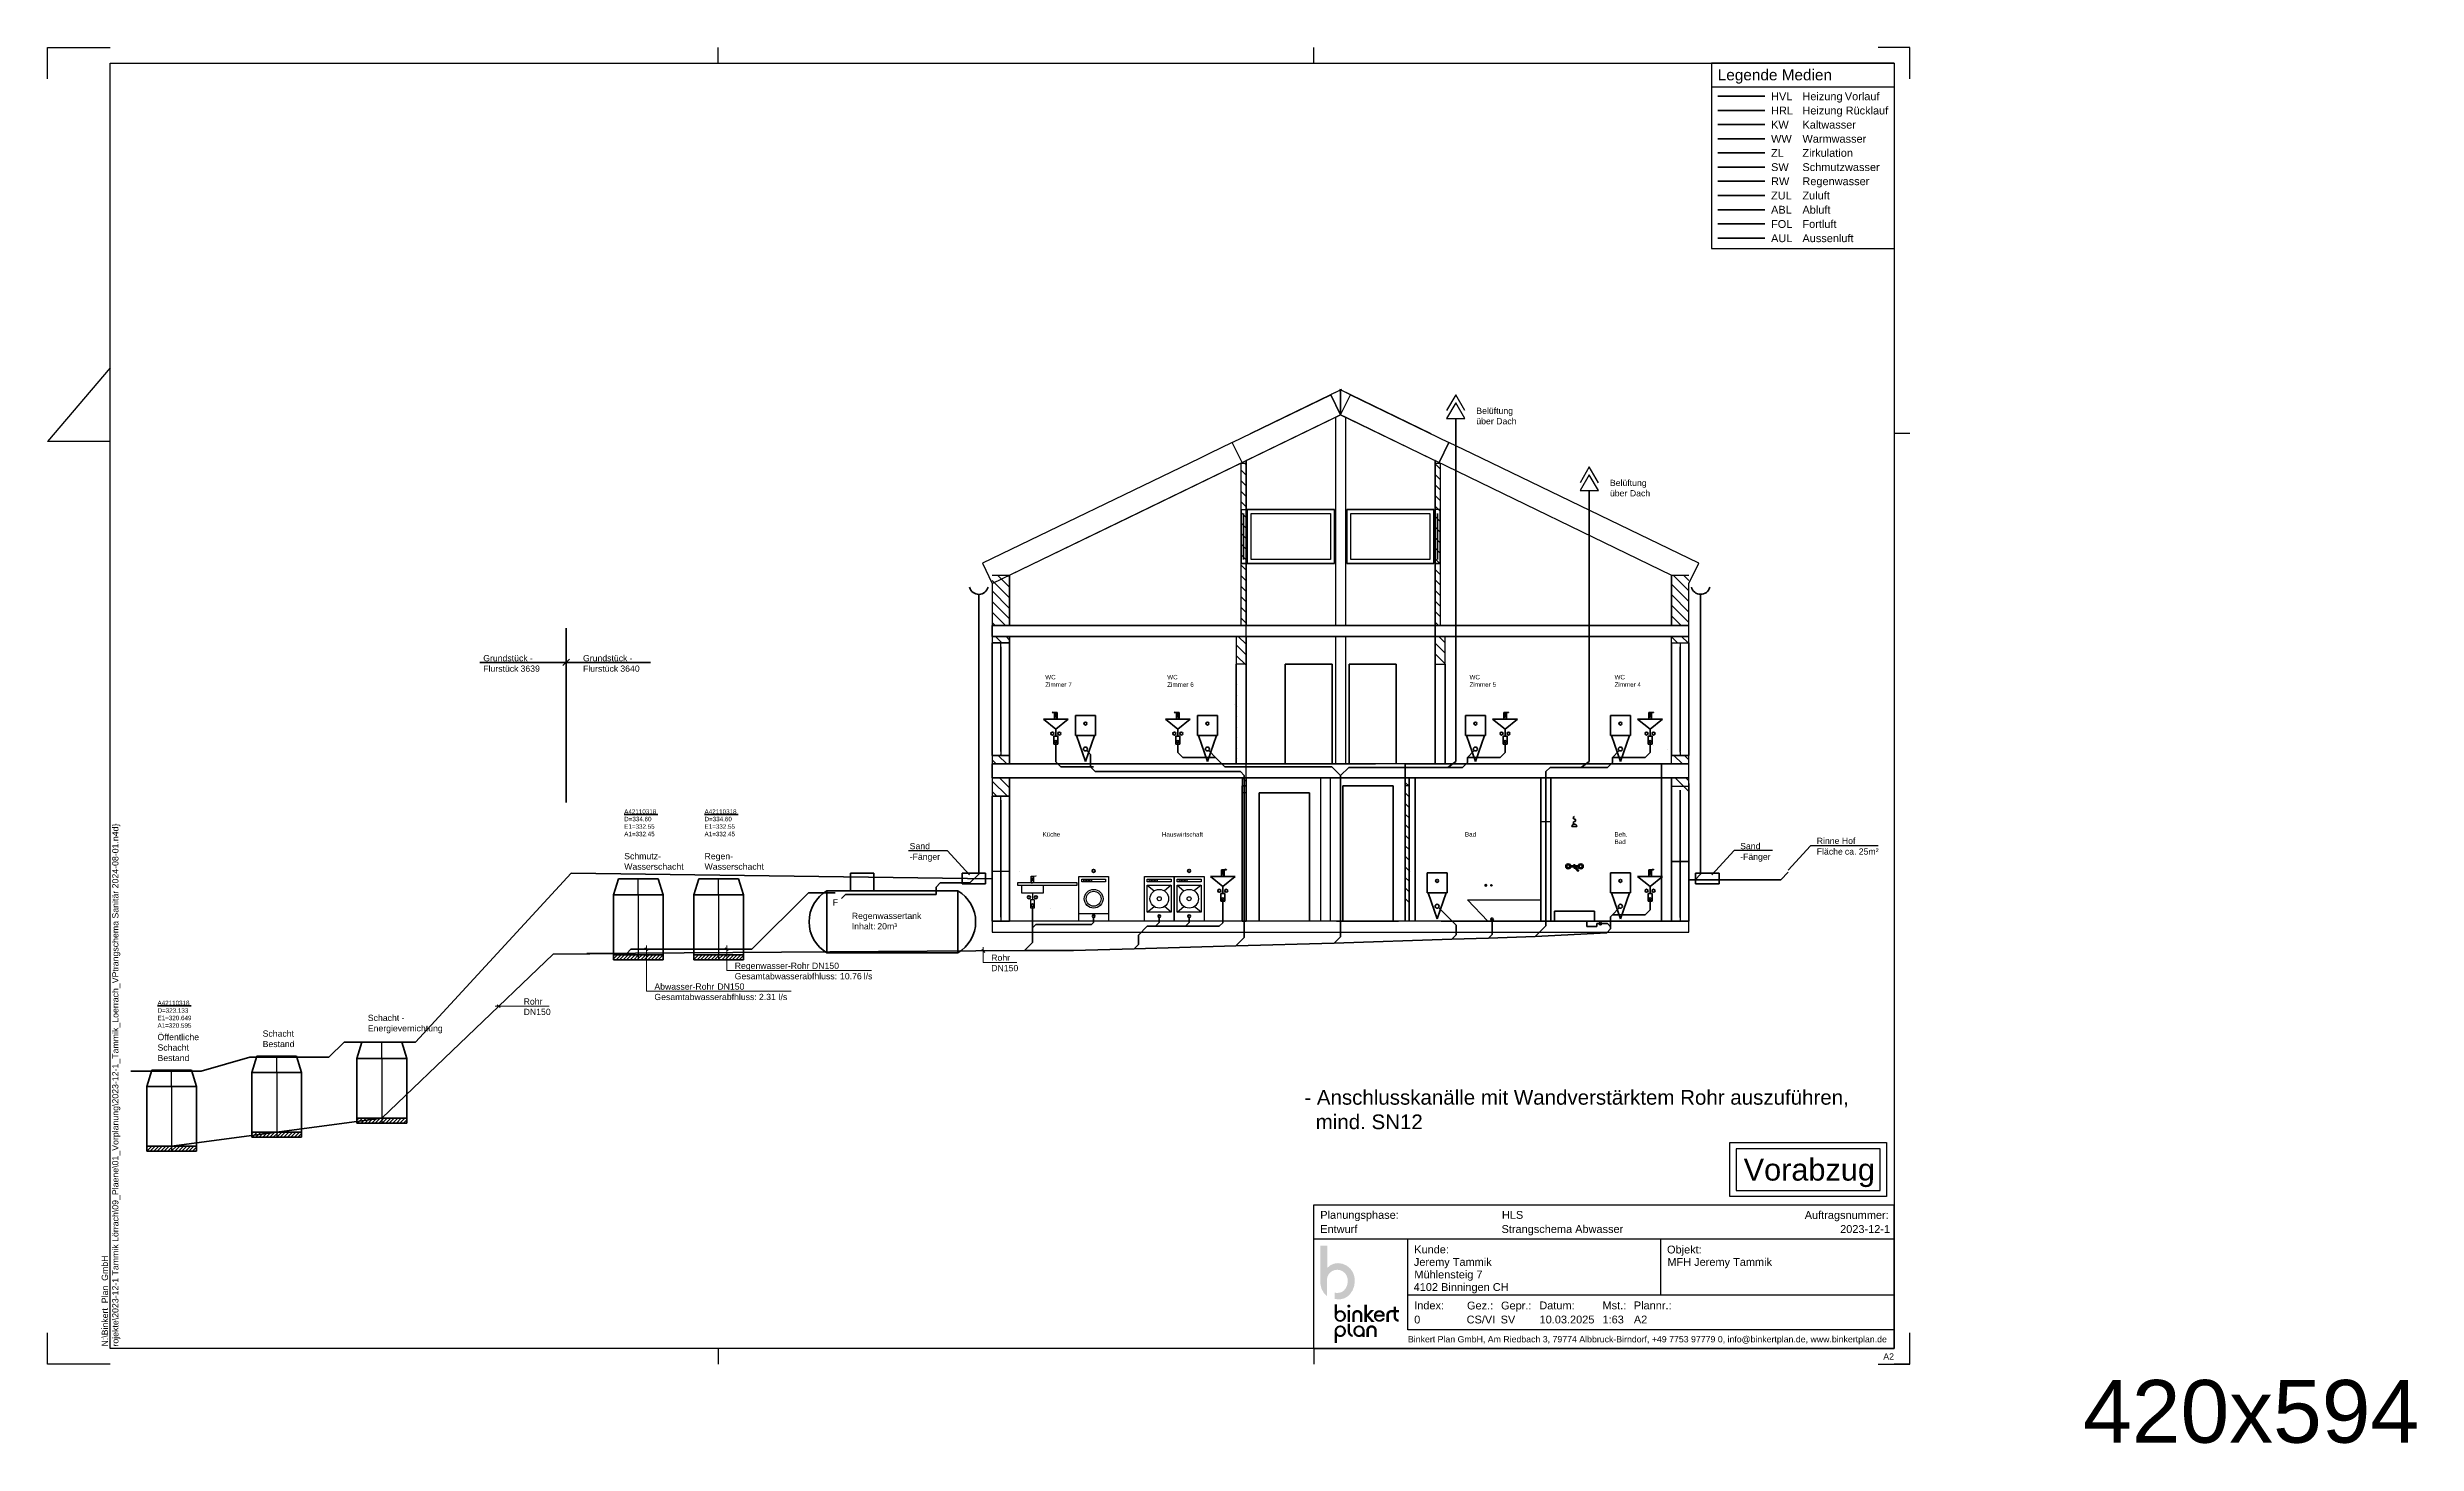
# Model space of a CAD drawing. Extents: x 0 to 756, y -25 to 420.
import ezdxf
from ezdxf.lldxf.tags import DXFTag

# ---------------------------------------------------------------- set-up
doc = ezdxf.new("R2010")
doc.units = 0
doc.layers.get('0').update_dxf_attribs({"lineweight": 35})
for name, color, linetype, lineweight in [('2S__OBJEKT', 7, 'Continuous', 25), ('2S_EINRICHTUNG', 7, 'Continuous', 30), ('A_Aussenwand', 7, 'Continuous', 35), ('PUP 700 Bemaßung 1_50', 7, 'Continuous', 25), ('S__VER25', 7, 'VERDECKT', 25), ('X_Legende', 7, 'Continuous', 25), ('X_Plankopf_PB', 7, 'Continuous', 25), ('X_Planrahmen', 7, 'Continuous', 25), ('X_Stempel_Vorabzug', 7, 'Continuous', 25)]:
    doc.layers.add(name, color=color, linetype=linetype, lineweight=lineweight)
for name, color, linetype, lineweight, true_color in [('2S_KW', 7, 'Continuous', 30, 0x00fe00), ('2S_WW', 7, 'GESTRICHELT', 60, 0xfe0000), ('H_Heizung', 1, 'Continuous', 35, 0xff0000), ('L_Zuluft', 6, 'Continuous', 35, 0xff00ff), ('S_Einrichtung', 7, 'Continuous', 35, 0x004c00), ('S_Kaltwasser', 3, 'Continuous', 35, 0x00ff00), ('S_Regenwasser', 7, 'Continuous', 35, 0x0080ff), ('S_Schmutzwasser', 7, 'Continuous', 35, 0x808040), ('S_Text', 7, 'Continuous', 25, 0x004c00), ('S_Warmwasser', 1, 'fein_strichliert', 35, 0xff0000), ('X_Geometrie', 6, 'Continuous', 50, 0xff00ff), ('X_Schraffur', 7, 'Continuous', 18, 0xc0c0c0)]:
    doc.layers.add(name, color=color, linetype=linetype, lineweight=lineweight, true_color=true_color)
doc.styles.get("Standard").update_dxf_attribs({"font": 'arial.ttf'})
tags = doc.linetypes.add('fein_strichliert', pattern=[4, 1, -2, 1]).pattern_tags.tags
tags[8:9] = [DXFTag(74, 4), DXFTag(75, 0), DXFTag(340, '0'), DXFTag(46, 0.0), DXFTag(50, 0.0), DXFTag(44, 0.0), DXFTag(45, 0.0)]
tags[6:7] = [DXFTag(74, 4), DXFTag(75, 0), DXFTag(340, '0'), DXFTag(46, 0.0), DXFTag(50, 0.0), DXFTag(44, 0.0), DXFTag(45, 0.0)]
tags[4:5] = [DXFTag(74, 4), DXFTag(75, 0), DXFTag(340, '0'), DXFTag(46, 0.0), DXFTag(50, 0.0), DXFTag(44, 0.0), DXFTag(45, 0.0)]
tags = doc.linetypes.add('GESTRICHELT', pattern=[0.75, 0.5, -0.25]).pattern_tags.tags
tags[6:7] = [DXFTag(74, 4), DXFTag(75, 0), DXFTag(340, '0'), DXFTag(46, 1.0), DXFTag(50, 0.0), DXFTag(44, 0.0), DXFTag(45, 0.0)]
tags[4:5] = [DXFTag(74, 4), DXFTag(75, 0), DXFTag(340, '0'), DXFTag(46, 1.0), DXFTag(50, 0.0), DXFTag(44, 0.0), DXFTag(45, 0.0)]
tags = doc.linetypes.add('STRICHPUNKT2', pattern=[12.7, 6.35, -3.175, 0, -3.175]).pattern_tags.tags
tags[10:11] = [DXFTag(74, 4), DXFTag(75, 0), DXFTag(340, '0'), DXFTag(46, 0.0), DXFTag(50, 0.0), DXFTag(44, 0.0), DXFTag(45, 0.0)]
tags[8:9] = [DXFTag(74, 4), DXFTag(75, 0), DXFTag(340, '0'), DXFTag(46, 0.0), DXFTag(50, 0.0), DXFTag(44, 0.0), DXFTag(45, 0.0)]
tags[6:7] = [DXFTag(74, 4), DXFTag(75, 0), DXFTag(340, '0'), DXFTag(46, 0.0), DXFTag(50, 0.0), DXFTag(44, 0.0), DXFTag(45, 0.0)]
tags[4:5] = [DXFTag(74, 4), DXFTag(75, 0), DXFTag(340, '0'), DXFTag(46, 0.0), DXFTag(50, 0.0), DXFTag(44, 0.0), DXFTag(45, 0.0)]
tags = doc.linetypes.add('VERDECKT', pattern=[0.375, 0.25, -0.125]).pattern_tags.tags
tags[6:7] = [DXFTag(74, 4), DXFTag(75, 0), DXFTag(340, '0'), DXFTag(46, 1.0), DXFTag(50, 0.0), DXFTag(44, 0.0), DXFTag(45, 0.0)]
tags[4:5] = [DXFTag(74, 4), DXFTag(75, 0), DXFTag(340, '0'), DXFTag(46, 1.0), DXFTag(50, 0.0), DXFTag(44, 0.0), DXFTag(45, 0.0)]

msp = doc.modelspace()

# ---------------------------------------------------------------- texts
at = {"layer": 'S_Text', "ltscale": 0.25, "insert": (400.91, 87.65), "char_height": 4.68, "width": 230.8592, "attachment_point": 1}
msp.add_mtext('- Anschlusskanälle mit Wandverstärktem Rohr auszuführen,\\P  mind. SN12', dxfattribs=at)

# ---------------------------------------------------------------- blocks, each defined once
blk = doc.blocks.new('Blockreferenz-A01H5DWDDT', base_point=(0, -24.83))
at = {"layer": 'X_Planrahmen', "color": 0, "linetype": 'ByBlock', "ltscale": 0.25}
for p, q in [((0, 420.17), (20, 420.17)), ((0, 410.17), (0, 420.17)), ((214, 415.17), (214, 420.17)), ((404, 415.17), (404, 420.17)), ((594, 420.17), (584, 420.17)), ((594, 410.17), (594, 420.17)), ((20, 415.17), (589, 415.17)), ((20, 5.17), (20, 415.17)), ((589, 415.17), (589, 5.17)), ((20, 317.97), (0, 294.47)), ((589, 297.17), (594, 297.17)), ((20, 294.47), (0, 294.47)), ((0, 0.17), (0, 10.17)), ((594, 0.17), (594, 10.17)), ((20, 0.17), (0, 0.17)), ((589, 5.17), (20, 5.17)), ((214, 5.17), (214, 0.17)), ((404, 5.17), (404, 0.17)), ((584, 0.17), (594, 0.17))]:
    blk.add_line(p, q, dxfattribs=at)
at = {"layer": 'X_Planrahmen', "color": 0, "linetype": 'ByBlock', "ltscale": 0.25, "insert": (17.33, 5.84), "char_height": 2, "attachment_point": 1, "rotation": 90}
blk.add_mtext('{\\fArial;N:\\Binkert_Plan_GmbH\\Projekte\\2023-12-1 Tammik Lörrach\\09_Plaene\\01_Vorplanung\\2023-12-1_Tammik_Loerrach_VP\\Strangschema Sanitär 2024-08-01.n4d}', dxfattribs=at)
at = {"layer": 'X_Planrahmen', "color": 0, "insert": (649.32, -4.83), "char_height": 20, "attachment_point": 1}
blk.add_mtext('{\\fArial;420x594}', dxfattribs=at)
blk = doc.blocks.new('Blockreferenz-A01H5DWFDT', base_point=(530.79, 356.06))
at = {"layer": 'X_Legende', "color": 0, "linetype": 'ByBlock', "ltscale": 0.25}
for p, q in [((589, 415.17), (530.79, 415.17)), ((530.79, 415.17), (530.79, 356.06)), ((589, 415.17), (589, 356.06)), ((530.79, 407.6), (589, 407.6)), ((530.79, 356.06), (589, 356.06))]:
    blk.add_line(p, q, dxfattribs=at)
at = {"layer": 'X_Legende', "color": 1, "linetype": 'ByBlock', "lineweight": 70, "ltscale": 0.7, "true_color": 0xff0000}
blk.add_line((547.79, 404.59), (532.79, 404.59), dxfattribs=at)
at = {"layer": 'X_Legende', "color": 5, "linetype": 'fein_strichliert', "lineweight": 70, "ltscale": 0.49, "true_color": 0x0000ff}
blk.add_line((547.79, 400.05), (532.79, 400.05), dxfattribs=at)
at = {"layer": 'X_Legende', "color": 3, "linetype": 'ByBlock', "lineweight": 70, "ltscale": 0.7, "true_color": 0x00ff00}
blk.add_line((547.79, 395.54), (532.79, 395.54), dxfattribs=at)
at = {"layer": 'X_Legende', "color": 1, "linetype": 'fein_strichliert', "lineweight": 70, "ltscale": 0.49, "true_color": 0xff0000}
blk.add_line((547.79, 391.04), (532.79, 391.04), dxfattribs=at)
at = {"layer": 'X_Legende', "color": 230, "linetype": 'fein_strichliert', "lineweight": 70, "ltscale": 0.49, "true_color": 0xff0080}
blk.add_line((547.79, 386.54), (532.79, 386.54), dxfattribs=at)
at = {"layer": 'X_Legende', "color": 57, "linetype": 'ByBlock', "lineweight": 70, "ltscale": 0.7, "true_color": 0x808040}
blk.add_line((547.79, 382), (532.79, 382), dxfattribs=at)
at = {"layer": 'X_Legende', "color": 150, "linetype": 'fein_strichliert', "lineweight": 70, "ltscale": 0.49, "true_color": 0x0080ff}
blk.add_line((547.79, 377.5), (532.79, 377.5), dxfattribs=at)
at = {"layer": 'X_Legende', "color": 6, "linetype": 'ByBlock', "lineweight": 70, "ltscale": 0.7, "true_color": 0xff00ff}
blk.add_line((547.79, 372.95), (532.79, 372.95), dxfattribs=at)
at = {"layer": 'X_Legende', "color": 2, "linetype": 'ByBlock', "lineweight": 70, "ltscale": 0.7, "true_color": 0xffff00}
blk.add_line((547.79, 368.41), (532.79, 368.41), dxfattribs=at)
at = {"layer": 'X_Legende', "color": 24, "linetype": 'ByBlock', "lineweight": 70, "ltscale": 0.7, "true_color": 0x993300}
blk.add_line((547.79, 363.87), (532.79, 363.87), dxfattribs=at)
at = {"layer": 'X_Legende', "color": 70, "linetype": 'ByBlock', "lineweight": 70, "ltscale": 0.7, "true_color": 0x66ff33}
blk.add_line((547.79, 359.33), (532.79, 359.33), dxfattribs=at)
at = {"layer": 'X_Legende', "color": 0, "linetype": 'ByBlock', "ltscale": 0.25, "attachment_point": 1}
for s, insert, char_height in [('{\\fArial;Legende Medien}', (532.79, 413.16), 3.5), ('{\\fArial;HVL}', (549.79, 405.82), 2.5), ('{\\fArial;HRL}', (549.79, 401.28), 2.5), ('{\\fArial;Heizung}', (559.79, 405.82), 2.5), ('{\\fArial;Heizung}', (559.79, 401.28), 2.5), ('{\\fArial;Vorlauf}', (573.31, 405.82), 2.5), ('{\\fArial;Rücklauf}', (573.57, 401.28), 2.5), ('{\\fArial;KW}', (549.79, 396.77), 2.5), ('{\\fArial;Kaltwasser}', (559.79, 396.77), 2.5), ('{\\fArial;WW}', (549.79, 392.27), 2.5), ('{\\fArial;ZL}', (549.79, 387.77), 2.5), ('{\\fArial;Warmwasser}', (559.79, 392.27), 2.5), ('{\\fArial;Zirkulation}', (559.79, 387.77), 2.5), ('{\\fArial;SW}', (549.79, 383.23), 2.5), ('{\\fArial;RW}', (549.79, 378.73), 2.5), ('{\\fArial;Schmutzwasser}', (559.79, 383.23), 2.5), ('{\\fArial;Regenwasser}', (559.79, 378.73), 2.5), ('{\\fArial;ZUL}', (549.79, 374.18), 2.5), ('{\\fArial;Zuluft}', (559.79, 374.18), 2.5), ('{\\fArial;ABL}', (549.79, 369.64), 2.5), ('{\\fArial;FOL}', (549.79, 365.1), 2.5), ('{\\fArial;Abluft}', (559.79, 369.64), 2.5), ('{\\fArial;Fortluft}', (559.79, 365.1), 2.5), ('{\\fArial;AUL}', (549.79, 360.56), 2.5), ('{\\fArial;Aussenluft}', (559.79, 360.56), 2.5)]:
    blk.add_mtext(s, dxfattribs=dict(at, insert=insert, char_height=char_height))
blk = doc.blocks.new('Blockreferenz-A01H5DWHDT', base_point=(536.61, 53.66))
at = {"color": 0, "linetype": 'ByBlock', "lineweight": -2, "ltscale": 0.25}
for p, q in [((536.61, 70.88), (586.61, 70.88)), ((536.61, 53.66), (536.61, 70.88)), ((586.61, 70.88), (586.61, 53.66)), ((586.61, 53.66), (536.61, 53.66))]:
    blk.add_line(p, q, dxfattribs=at)
at = {"color": 1, "linetype": 'ByBlock', "lineweight": -2, "ltscale": 0.25, "true_color": 0xff0000}
for p, q in [((538.61, 68.88), (538.61, 55.66)), ((584.61, 68.88), (538.61, 68.88)), ((584.61, 55.66), (584.61, 68.88)), ((538.61, 55.66), (584.61, 55.66))]:
    blk.add_line(p, q, dxfattribs=at)
at = {"color": 1, "lineweight": -2, "true_color": 0xff0000, "insert": (541.05, 65.77), "char_height": 7, "attachment_point": 1}
blk.add_mtext('{\\fArial;Vorabzug}', dxfattribs=at)
blk = doc.blocks.new('Blockreferenz-A01H5DWJDT', base_point=(404, 0.17))
at = {"layer": 'X_Plankopf_PB', "linetype": 'ByBlock', "ltscale": 0.25, "true_color": 0x380282}
for points in [[(414.73, 26.69), (414.69, 27.59), (414.41, 28.45), (413.91, 29.2), (413.23, 29.79), (412.41, 30.17), (411.53, 30.33), (410.7, 30.26), (409.92, 29.98), (409.23, 29.51), (408.69, 28.88), (408.32, 28.14), (408.14, 27.33), (408.14, 21.92), (407.09, 23.01), (406.37, 24.35), (406.04, 25.83), (406.04, 38.03), (408.23, 38.03), (408.23, 30.91), (409.21, 31.76), (410.4, 32.28), (411.68, 32.45), (413.11, 32.23), (414.44, 31.64), (415.56, 30.72), (416.4, 29.54), (416.89, 28.17), (417.01, 26.73), (416.83, 25.17), (416.28, 23.7), (415.37, 22.41), (414.57, 21.71), (413.63, 21.21), (412.59, 20.95), (411.53, 20.93), (411.07, 20.96), (410.62, 21.03), (410.62, 23.02), (411.07, 22.96), (411.52, 22.94), (412.24, 23.02), (412.91, 23.27), (413.5, 23.68), (413.98, 24.22), (414.41, 24.98), (414.67, 25.81)], [(414.63, 18.74), (414.65, 18.87), (414.69, 18.99), (414.77, 19.09), (414.87, 19.16), (414.99, 19.21), (415.12, 19.23), (415.24, 19.21), (415.36, 19.16), (415.46, 19.09), (415.54, 18.99), (415.59, 18.87), (415.6, 18.74), (415.59, 18.62), (415.54, 18.5), (415.46, 18.4), (415.36, 18.32), (415.24, 18.27), (415.12, 18.26), (414.99, 18.27), (414.87, 18.32), (414.77, 18.4), (414.69, 18.5), (414.65, 18.62)], [(418.66, 16.02), (418.6, 16.23), (418.49, 16.42), (418.33, 16.58), (418.14, 16.68), (417.92, 16.74), (417.7, 16.74), (417.49, 16.68), (417.3, 16.58), (417.14, 16.42), (417.02, 16.23), (416.96, 16.02), (416.96, 13.72), (416.2, 13.72), (416.2, 16.25), (416.36, 16.66), (416.62, 17.01), (416.97, 17.28), (417.38, 17.44), (417.81, 17.48), (418.25, 17.44), (418.66, 17.28), (419, 17.01), (419.27, 16.66), (419.42, 16.25), (419.42, 13.72), (418.66, 13.72)], [(420.09, 13.72), (420.09, 19.24), (420.86, 19.24), (420.86, 16.17), (422.16, 17.48), (423.14, 17.48), (421.44, 15.78), (423.3, 13.72), (422.31, 13.72), (420.86, 15.36), (420.86, 13.72)], [(427.12, 13.72), (427.12, 16.32), (427.25, 16.64), (427.44, 16.93), (427.7, 17.16), (428.11, 17.38), (428.56, 17.48), (429.36, 17.48), (429.36, 18.61), (430.12, 18.61), (430.12, 17.48), (431.06, 17.48), (431.06, 16.77), (430.12, 16.77), (430.12, 15.29), (430.2, 15.04), (430.34, 14.81), (430.53, 14.63), (430.76, 14.51), (431.02, 14.44), (431.02, 13.72), (430.54, 13.81), (430.1, 14.03), (429.74, 14.36), (429.49, 14.77), (429.36, 15.24), (429.36, 16.77), (428.64, 16.77), (428.39, 16.69), (428.17, 16.54), (427.99, 16.34), (427.88, 16.1), (427.88, 13.72)], [(415.5, 13.14), (415.5, 10.74), (415.52, 10.42), (415.64, 10.12), (415.83, 9.86), (416.08, 9.67), (416.38, 9.55), (416.38, 8.87), (415.89, 9), (415.45, 9.25), (415.1, 9.61), (414.86, 10.05), (414.74, 10.54), (414.74, 13.14)], [(420.74, 11.38), (420.9, 11.79), (421.16, 12.14), (421.51, 12.41), (421.92, 12.57), (422.35, 12.62), (422.79, 12.57), (423.2, 12.41), (423.54, 12.14), (423.81, 11.79), (423.96, 11.38), (423.96, 8.86), (423.2, 8.86), (423.2, 11.16), (423.14, 11.37), (423.03, 11.56), (422.87, 11.71), (422.68, 11.82), (422.46, 11.87), (422.24, 11.87), (422.03, 11.82), (421.84, 11.71), (421.68, 11.56), (421.56, 11.37), (421.5, 11.16), (421.5, 8.86), (420.74, 8.86)]]:
    blk.add_hatch(color=196, dxfattribs=at).paths.add_polyline_path(points)
at = {"layer": 'X_Plankopf_PB', "color": 0, "linetype": 'ByBlock', "ltscale": 0.25}
for p, q in [((404, 5.17), (404, 51.08)), ((404, 51.08), (589, 51.08)), ((589, 5.17), (589, 51.08)), ((589, 40.07), (404, 40.07)), ((433.96, 11.21), (433.96, 40.07)), ((514.61, 22.22), (514.61, 40.07)), ((589, 22.22), (433.96, 22.22)), ((589, 11.21), (433.96, 11.21)), ((404, 5.17), (589, 5.17)), ((594, 0.17), (589, 0.17)), ((594, 0.17), (594, 5.17))]:
    blk.add_line(p, q, dxfattribs=at)
at = {"layer": 'X_Plankopf_PB', "color": 196, "linetype": 'ByBlock', "ltscale": 0.25, "true_color": 0x380282}
for points in [[(411.29, 19.29), (410.62, 15.11), (410.56, 15.6)], [(411.29, 19.29), (410.56, 15.6), (410.56, 19.29)], [(411.29, 19.29), (410.8, 14.65), (410.62, 15.11)], [(411.29, 19.29), (411.1, 14.26), (410.8, 14.65)], [(411.29, 19.29), (411.24, 15.54), (411.1, 14.26)], [(411.24, 15.54), (411.1, 14.26), (411.28, 15.19)], [(411.45, 13.98), (411.1, 14.26), (411.28, 15.19)], [(411.28, 15.89), (411.29, 19.29), (411.24, 15.54)], [(411.29, 17.05), (411.28, 15.89), (411.29, 19.29)], [(411.41, 16.2), (411.29, 17.05), (411.28, 15.89)], [(411.45, 13.98), (411.28, 15.19), (411.41, 14.87)], [(411.8, 17.33), (411.41, 16.2), (411.29, 17.05)], [(411.61, 16.46), (411.8, 17.33), (411.41, 16.2)], [(411.84, 16.64), (411.61, 16.46), (411.8, 17.33)], [(412.38, 17.43), (411.84, 16.64), (411.8, 17.33)], [(412.38, 17.43), (412.09, 16.74), (411.84, 16.64)], [(412.38, 17.43), (412.38, 16.78), (412.09, 16.74)], [(412.52, 16.77), (412.38, 16.78), (412.38, 17.43)], [(412.52, 16.77), (412.38, 17.43), (412.85, 17.36)], [(412.52, 16.77), (412.85, 17.36), (412.65, 16.75)], [(412.91, 16.64), (412.65, 16.75), (412.85, 17.36)], [(412.91, 16.64), (412.85, 17.36), (413.29, 17.17)], [(412.91, 16.64), (413.29, 17.17), (413.15, 16.46)], [(413.34, 16.2), (413.15, 16.46), (413.29, 17.17)], [(413.34, 16.2), (413.29, 17.17), (413.66, 16.88)], [(413.34, 16.2), (413.66, 16.88), (413.47, 15.89)], [(413.34, 14.87), (413.7, 14.3), (413.47, 15.19)], [(413.66, 16.88), (413.52, 15.54), (413.47, 15.89)], [(413.7, 14.3), (413.47, 15.19), (413.52, 15.54)], [(413.7, 14.3), (413.66, 16.88), (413.52, 15.54)], [(413.95, 16.5), (413.7, 14.3), (413.66, 16.88)], [(413.97, 14.68), (413.95, 16.5), (413.7, 14.3)], [(414.13, 16.06), (413.97, 14.68), (413.95, 16.5)], [(414.14, 15.12), (414.13, 16.06), (413.97, 14.68)], [(414.2, 15.59), (414.14, 15.12), (414.13, 16.06)], [(414.74, 13.72), (414.74, 17.49), (415.5, 13.72), (415.5, 17.49)], [(423.14, 16.12), (423.13, 15.17), (423.1, 15.65)], [(423.13, 15.17), (423.14, 16.12), (423.29, 14.72)], [(423.14, 16.12), (423.29, 14.72), (423.31, 16.55)], [(423.29, 14.72), (423.31, 16.55), (423.56, 14.32)], [(423.31, 16.55), (423.56, 14.32), (423.59, 16.92)], [(423.56, 14.32), (423.59, 16.92), (423.93, 14.01)], [(423.95, 17.2), (423.8, 15.97), (423.59, 16.92)], [(423.8, 15.97), (423.59, 16.92), (423.8, 15.34)], [(423.59, 16.92), (423.8, 15.34), (423.93, 14.01)], [(423.92, 16.22), (423.95, 17.2), (423.8, 15.97)], [(426.59, 15.34), (423.8, 15.34), (423.8, 15.97)], [(426.59, 15.34), (423.8, 15.97), (425.83, 15.97)], [(423.8, 15.34), (423.93, 14.01), (423.84, 15.08)], [(424.09, 16.44), (423.92, 16.22), (423.95, 17.2)], [(424.09, 16.44), (423.95, 17.2), (424.38, 17.38)], [(424.09, 16.44), (424.38, 17.38), (424.31, 16.61)], [(424.56, 16.72), (424.31, 16.61), (424.38, 17.38)], [(424.56, 16.72), (424.38, 17.38), (424.85, 17.43)], [(424.56, 16.72), (424.85, 17.43), (424.84, 16.77)], [(424.84, 16.77), (424.85, 17.43), (425.11, 16.73)], [(424.85, 17.43), (425.11, 16.73), (425.29, 17.38)], [(425.11, 16.73), (425.29, 17.38), (425.36, 16.62)], [(425.29, 17.38), (425.36, 16.62), (425.72, 17.22)], [(425.36, 16.62), (425.72, 17.22), (425.58, 16.45)], [(425.74, 16.23), (425.58, 16.45), (425.72, 17.22)], [(425.74, 16.23), (425.72, 17.22), (426.08, 16.95)], [(425.74, 16.23), (426.08, 16.95), (425.83, 15.97)], [(426.59, 15.34), (425.83, 15.97), (426.08, 16.95)], [(426.59, 15.34), (426.08, 16.95), (426.36, 16.6)], [(426.59, 15.34), (426.36, 16.6), (426.53, 16.18)], [(426.59, 15.34), (426.53, 16.18), (426.59, 15.73)], [(411.29, 7.01), (410.56, 10.7), (410.62, 11.19)], [(411.29, 7.01), (410.56, 7.01), (410.56, 10.7)], [(411.29, 7.01), (410.62, 11.19), (410.8, 11.65)], [(411.29, 7.01), (410.8, 11.65), (411.1, 12.04)], [(411.47, 12.33), (411.28, 11.11), (411.1, 12.04)], [(411.28, 11.11), (411.1, 12.04), (411.24, 10.76)], [(411.1, 12.04), (411.24, 10.76), (411.29, 7.01)], [(411.24, 10.76), (411.29, 7.01), (411.28, 10.41)], [(411.41, 11.43), (411.47, 12.33), (411.28, 11.11)], [(411.29, 7.01), (411.28, 10.41), (411.29, 9.25)], [(411.28, 10.41), (411.29, 9.25), (411.41, 10.1)], [(411.29, 9.25), (411.41, 10.1), (411.8, 8.97)], [(411.45, 13.98), (411.41, 14.87), (411.61, 14.62)], [(411.61, 11.68), (411.41, 11.43), (411.47, 12.33)], [(411.41, 10.1), (411.8, 8.97), (411.61, 9.84)], [(411.45, 13.98), (411.61, 14.62), (411.86, 13.8)], [(411.91, 12.52), (411.61, 11.68), (411.47, 12.33)], [(411.61, 14.62), (411.84, 14.43), (411.86, 13.8)], [(411.91, 12.52), (411.84, 11.87), (411.61, 11.68)], [(411.8, 8.97), (411.61, 9.84), (411.84, 9.66)], [(412.38, 8.87), (411.8, 8.97), (411.84, 9.66)], [(411.84, 14.43), (411.86, 13.8), (412.09, 14.33)], [(411.91, 12.52), (412.09, 11.97), (411.84, 11.87)], [(412.38, 8.87), (411.84, 9.66), (412.09, 9.56)], [(411.86, 13.8), (412.09, 14.33), (412.31, 13.72)], [(411.91, 12.52), (412.38, 12.58), (412.09, 11.97)], [(412.09, 14.33), (412.31, 13.72), (412.38, 14.29)], [(412.38, 12.58), (412.38, 12.01), (412.09, 11.97)], [(412.38, 8.87), (412.09, 9.56), (412.38, 9.52)], [(412.31, 13.72), (412.38, 14.29), (412.44, 13.72)], [(412.38, 14.29), (412.44, 13.72), (412.66, 14.33)], [(412.85, 12.51), (412.66, 11.97), (412.38, 12.58)], [(412.66, 11.97), (412.38, 12.58), (412.38, 12.01)], [(412.85, 8.94), (412.38, 8.87), (412.52, 9.53)], [(412.38, 8.87), (412.38, 9.52), (412.52, 9.53)], [(412.44, 13.72), (412.66, 14.33), (412.9, 13.8)], [(412.85, 8.94), (412.52, 9.53), (412.65, 9.55)], [(412.85, 8.94), (412.65, 9.55), (412.91, 9.66)], [(412.66, 14.33), (412.9, 13.8), (412.91, 14.43)], [(412.91, 11.87), (412.85, 12.51), (412.66, 11.97)], [(413.3, 12.32), (412.91, 11.87), (412.85, 12.51)], [(412.85, 8.94), (412.91, 9.66), (413.29, 9.13)], [(412.9, 13.8), (412.91, 14.43), (413.33, 14)], [(412.91, 14.43), (413.15, 14.62), (413.33, 14)], [(413.3, 12.32), (413.15, 11.68), (412.91, 11.87)], [(412.91, 9.66), (413.15, 9.84), (413.29, 9.13)], [(413.15, 14.62), (413.33, 14), (413.34, 14.87)], [(413.34, 11.43), (413.3, 12.32), (413.15, 11.68)], [(413.15, 9.84), (413.29, 9.13), (413.34, 10.1)], [(413.29, 9.13), (413.34, 10.1), (413.66, 9.42)], [(413.68, 12.02), (413.34, 11.43), (413.3, 12.32)], [(413.33, 14), (413.34, 14.87), (413.7, 14.3)], [(413.47, 11.11), (413.68, 12.02), (413.34, 11.43)], [(413.34, 10.1), (413.66, 9.42), (413.47, 10.41)], [(413.52, 10.76), (413.47, 11.11), (413.68, 12.02)], [(413.47, 10.41), (413.52, 10.76), (413.66, 9.42)], [(413.52, 10.76), (413.66, 9.42), (413.68, 12.02)], [(413.66, 9.42), (413.68, 12.02), (413.95, 9.8)], [(413.68, 12.02), (413.95, 9.8), (413.96, 11.64)], [(413.95, 9.8), (413.96, 11.64), (414.13, 10.24)], [(413.96, 11.64), (414.13, 10.24), (414.14, 11.19)], [(414.13, 10.24), (414.14, 11.19), (414.2, 10.71)], [(416.53, 10.71), (416.59, 11.19), (416.59, 10.24)], [(416.59, 11.19), (416.59, 10.24), (416.76, 11.64)], [(416.59, 10.24), (416.76, 11.64), (416.78, 9.8)], [(416.76, 11.64), (416.78, 9.8), (417.05, 12.02)], [(416.78, 9.8), (417.05, 12.02), (417.06, 9.42)], [(417.05, 12.02), (417.26, 11.11), (417.43, 12.32)], [(417.06, 9.42), (417.21, 10.76), (417.05, 12.02)], [(417.21, 10.76), (417.05, 12.02), (417.26, 11.11)], [(417.26, 10.41), (417.06, 9.42), (417.21, 10.76)], [(417.44, 9.13), (417.26, 10.41), (417.06, 9.42)], [(417.26, 11.11), (417.43, 12.32), (417.39, 11.43)], [(417.39, 10.1), (417.44, 9.13), (417.26, 10.41)], [(417.58, 11.68), (417.39, 11.43), (417.43, 12.32)], [(417.44, 9.13), (417.39, 10.1), (417.58, 9.84)], [(417.58, 11.68), (417.43, 12.32), (417.87, 12.51)], [(417.88, 8.94), (417.44, 9.13), (417.58, 9.84)], [(417.58, 11.68), (417.87, 12.51), (417.82, 11.87)], [(417.88, 8.94), (417.58, 9.84), (417.82, 9.66)], [(418.07, 11.97), (417.82, 11.87), (417.87, 12.51)], [(417.88, 8.94), (417.82, 9.66), (418.08, 9.55)], [(418.07, 11.97), (417.87, 12.51), (418.35, 12.58)], [(417.88, 8.94), (418.08, 9.55), (418.35, 8.87)], [(418.07, 11.97), (418.35, 12.58), (418.35, 12.01)], [(418.08, 9.55), (418.2, 9.53), (418.35, 8.87)], [(418.2, 9.53), (418.35, 8.87), (418.35, 9.52)], [(418.82, 12.52), (418.35, 12.01), (418.35, 12.58)], [(418.82, 12.52), (418.64, 11.97), (418.35, 12.01)], [(418.35, 9.52), (418.93, 8.97), (418.64, 9.56)], [(418.35, 8.87), (418.35, 9.52), (418.93, 8.97)], [(418.82, 12.52), (418.89, 11.87), (418.64, 11.97)], [(418.64, 9.56), (418.89, 9.66), (418.93, 8.97)], [(418.82, 12.52), (419.26, 12.33), (418.89, 11.87)], [(419.26, 12.33), (419.12, 11.68), (418.89, 11.87)], [(418.89, 9.66), (418.93, 8.97), (419.12, 9.84)], [(418.93, 8.97), (419.12, 9.84), (419.44, 9.25)], [(419.32, 11.43), (419.26, 12.33), (419.12, 11.68)], [(419.12, 9.84), (419.44, 9.25), (419.32, 10.1)], [(419.63, 12.04), (419.32, 11.43), (419.26, 12.33)], [(419.45, 11.11), (419.63, 12.04), (419.32, 11.43)], [(419.44, 9.25), (419.32, 10.1), (419.45, 10.41)], [(420.17, 8.86), (419.44, 9.25), (419.45, 10.41)], [(420.17, 8.86), (419.44, 8.86), (419.44, 9.25)], [(419.49, 10.76), (419.45, 11.11), (419.63, 12.04)], [(420.17, 8.86), (419.45, 10.41), (419.49, 10.76)], [(420.17, 8.86), (419.49, 10.76), (419.63, 12.04)], [(420.17, 8.86), (419.63, 12.04), (419.93, 11.65)], [(420.17, 8.86), (419.93, 11.65), (420.11, 11.19)], [(420.17, 8.86), (420.11, 11.19), (420.17, 10.7)], [(423.93, 14.01), (423.84, 15.08), (423.95, 14.83)], [(424.36, 13.8), (423.93, 14.01), (423.95, 14.83)], [(424.36, 13.8), (423.95, 14.83), (424.12, 14.63)], [(424.36, 13.8), (424.12, 14.63), (424.33, 14.46)], [(424.36, 13.8), (424.33, 14.46), (424.57, 14.36)], [(424.36, 13.8), (424.57, 14.36), (424.84, 13.72)], [(424.57, 14.36), (424.84, 14.32), (424.84, 13.72)], [(424.84, 14.32), (424.84, 13.72), (425.19, 14.38)], [(424.84, 13.72), (425.19, 14.38), (425.35, 13.79)], [(425.19, 14.38), (425.35, 13.79), (425.51, 14.53)], [(425.35, 13.79), (425.51, 14.53), (425.83, 13.99)], [(425.51, 14.53), (425.78, 14.75), (425.83, 13.99)], [(425.78, 14.75), (425.83, 13.99), (426, 15.03)], [(425.83, 13.99), (426, 15.03), (426.25, 14.3)], [(426, 15.03), (426.25, 14.3), (426.57, 14.7)]]:
    blk.add_solid(points, dxfattribs=at)
at = {"layer": 'X_Plankopf_PB', "color": 0, "linetype": 'ByBlock', "ltscale": 0.25, "attachment_point": 1}
for s, insert, char_height in [('{\\fArial;Planungsphase:}', (406, 49.08), 2.5), ('{\\fArial;Auftragsnummer:}', (560.53, 49.04), 2.5), ('{\\fArial;Kunde:}', (435.96, 38.07), 2.5), ('{\\fArial;Objekt:}', (516.61, 38.03), 2.5), ('{\\fArial;2023-12-1}', (571.82, 44.57), 2.5), ('{\\fArial;0}', (435.96, 15.7), 2.5), ('{\\fArial;Index:}', (435.96, 20.21), 2.5), ('{\\fArial;Gez.:}', (452.81, 20.17), 2.5), ('{\\fArial;Gepr.:}', (463.66, 20.17), 2.5), ('{\\fArial;Datum:}', (475.87, 20.21), 2.5), ('{\\fArial;1:63}', (496.02, 15.71), 2.5), ('{\\fArial;Mst.:}', (496.02, 20.21), 2.5), ('{\\fArial;A2}', (506.02, 15.71), 2.5), ('{\\fArial;Plannr.:}', (506.02, 20.21), 2.5), ('{\\fArial;Binkert Plan GmbH, Am Riedbach 3, 79774 Albbruck-Birndorf, +49 7753 97779 0, info@binkertplan.de, www.binkertplan.de}', (433.96, 9.17), 2)]:
    blk.add_mtext(s, dxfattribs=dict(at, insert=insert, char_height=char_height))
at = {"layer": 'X_Plankopf_PB', "color": 0, "attachment_point": 1}
for s, insert, char_height in [('{\\fArial;HLS}', (463.94, 49.08), 2.5), ('{\\fArial;Entwurf}', (405.99, 44.57), 2.5), ('{\\fArial;Strangschema Abwasser}', (463.82, 44.57), 2.5), ('{\\fArial;Jeremy Tammik}', (435.85, 34.07), 2.5), ('{\\fArial;MFH Jeremy Tammik}', (516.72, 34.07), 2.5), ('{\\fArial;4102 Binningen CH}', (435.79, 26.07), 2.5), ('{\\fArial;Mühlensteig 7}', (436.01, 30.07), 2.5), ('{\\fArial;CS/VI}', (452.69, 15.71), 2.5), ('{\\fArial;SV}', (463.53, 15.71), 2.5), ('{\\fArial;10.03.2025}', (475.96, 15.71), 2.5), ('{\\fArial;A2}', (585.58, 3.67), 2)]:
    blk.add_mtext(s, dxfattribs=dict(at, insert=insert, char_height=char_height))
blk = doc.blocks.new('WC-A01H5DWLDT', base_point=(498.57, 192.45))
at = {"color": 0, "linetype": 'fein_strichliert', "lineweight": -2, "ltscale": 0.35}
for p, q in [((498.57, 200.7), (498.57, 207.05)), ((498.57, 207.05), (504.92, 207.05)), ((504.92, 207.05), (504.92, 200.7)), ((504.92, 200.7), (498.57, 200.7))]:
    blk.add_line(p, q, dxfattribs=at)
at = {"color": 0, "lineweight": -2}
for p, q in [((501.74, 192.45), (498.89, 200.7)), ((498.89, 200.7), (504.6, 200.7)), ((504.6, 200.7), (501.74, 192.45))]:
    blk.add_line(p, q, dxfattribs=at)
blk = doc.blocks.new('Anschluss-Element-A01H5DWNDT', base_point=(501.27, 204.03))
at = {"color": 0, "lineweight": -2}
blk.add_circle((501.74, 204.51), 0.476, dxfattribs=at)
blk = doc.blocks.new('Anschluss-Element-A01H5DWPDT', base_point=(501.11, 195.78))
at = {"color": 0, "lineweight": -2}
blk.add_circle((501.74, 196.41), 0.635, dxfattribs=at)
blk = doc.blocks.new('Abwasserleitung-A01H5DWRDT', base_point=(499.22, 193.7))
at = {"color": 0, "linetype": 'ByBlock', "lineweight": -2, "ltscale": 0.35}
blk.add_line((501.31, 195.95), (499.22, 193.7), dxfattribs=at)
blk = doc.blocks.new('Waschtisch-A01H5DWTDT', base_point=(507.22, 198))
at = {"color": 0, "lineweight": -2}
for p, q in [((511.19, 202.76), (507.22, 205.94)), ((507.22, 205.94), (515.16, 205.94)), ((510.77, 205.94), (510.77, 208.08)), ((510.77, 208.08), (511.61, 208.08)), ((510.77, 205.94), (511.19, 205.94)), ((511.08, 207.5), (510.84, 207.07)), ((510.84, 206.24), (511.08, 207.25)), ((511.08, 207.25), (511.08, 207.5)), ((511.08, 207.5), (511.3, 207.5)), ((511.08, 207.25), (511.3, 207.25)), ((511.61, 205.94), (511.19, 205.94)), ((515.16, 205.94), (511.19, 202.76)), ((511.3, 207.25), (511.3, 207.5)), ((511.3, 207.5), (511.54, 207.07)), ((511.54, 206.24), (511.3, 207.25)), ((511.61, 208.03), (512.28, 208.21)), ((511.61, 205.94), (511.61, 208.08)), ((512.34, 208.05), (511.61, 207.93)), ((512.28, 208.21), (512.34, 208.05)), ((510.56, 200.54), (511.83, 200.54)), ((510.56, 198), (510.56, 200.54)), ((511.83, 198), (510.56, 198)), ((511.19, 202.76), (511.19, 200.54)), ((511.83, 200.54), (511.83, 198))]:
    blk.add_line(p, q, dxfattribs=at)
blk = doc.blocks.new('Anschluss-Element-A01H5DWVDT', base_point=(511.83, 200.86))
at = {"color": 0, "lineweight": -2}
blk.add_circle((512.3, 201.34), 0.476, dxfattribs=at)
blk = doc.blocks.new('Anschluss-Element-A01H5DWXDT', base_point=(509.6, 200.86))
at = {"color": 0, "linetype": 'Continuous', "lineweight": -2, "ltscale": 0.35}
blk.add_circle((510.08, 201.34), 0.476, dxfattribs=at)
blk = doc.blocks.new('Anschluss-Element-A01H5DWZDT', base_point=(510.87, 198.48))
at = {"color": 0, "lineweight": -2}
blk.add_circle((511.19, 198.8), 0.317, dxfattribs=at)
blk = doc.blocks.new('Abwasserleitung-A01H5DX1DT', base_point=(499.22, 193.7))
at = {"color": 0, "linetype": 'ByBlock', "lineweight": -2, "ltscale": 0.35}
for p, q in [((511.19, 198.48), (511.19, 195.29)), ((509.6, 193.7), (499.22, 193.7)), ((509.6, 193.7), (511.19, 195.29))]:
    blk.add_line(p, q, dxfattribs=at)
blk = doc.blocks.new('Distributor Abwasserleitung-A01H5DX3DT', base_point=(498.62, 192.51))
at = {"color": 0, "lineweight": 13}
blk.add_line((499.22, 193.7), (499.22, 193.7), dxfattribs=at)
blk = doc.blocks.new('MText-A01H5DX5DT', base_point=(499.87, 216.24))
at = {"color": 0, "linetype": 'ByBlock', "lineweight": -2, "ltscale": 0.25, "char_height": 1.4286, "attachment_point": 1}
for s, insert in [('{\\fArial;WC}', (499.87, 220.05)), ('{\\fArial;Zimmer}', (499.87, 217.67)), ('{\\fArial;4}', (507.16, 217.67))]:
    blk.add_mtext(s, dxfattribs=dict(at, insert=insert))
blk = doc.blocks.new('WC-A01H5DX7DT', base_point=(452.31, 192.45))
at = {"color": 0, "linetype": 'fein_strichliert', "lineweight": -2, "ltscale": 0.35}
for p, q in [((452.31, 200.7), (452.31, 207.05)), ((452.31, 207.05), (458.66, 207.05)), ((458.66, 207.05), (458.66, 200.7)), ((458.66, 200.7), (452.31, 200.7))]:
    blk.add_line(p, q, dxfattribs=at)
at = {"color": 0, "lineweight": -2}
for p, q in [((455.49, 192.45), (452.63, 200.7)), ((452.63, 200.7), (458.34, 200.7)), ((458.34, 200.7), (455.49, 192.45))]:
    blk.add_line(p, q, dxfattribs=at)
blk = doc.blocks.new('Anschluss-Element-A01H5DX9DT', base_point=(455.01, 204.03))
at = {"color": 0, "lineweight": -2}
blk.add_circle((455.49, 204.51), 0.476, dxfattribs=at)
blk = doc.blocks.new('Anschluss-Element-A01H5DXBDT', base_point=(454.85, 195.78))
at = {"color": 0, "lineweight": -2}
blk.add_circle((455.49, 196.41), 0.635, dxfattribs=at)
blk = doc.blocks.new('Abwasserleitung-A01H5DXDDT', base_point=(452.96, 193.7))
at = {"color": 0, "linetype": 'ByBlock', "lineweight": -2, "ltscale": 0.35}
blk.add_line((455.05, 195.95), (452.96, 193.7), dxfattribs=at)
blk = doc.blocks.new('Waschtisch-A01H5DXFDT', base_point=(460.96, 198))
at = {"color": 0, "lineweight": -2}
for p, q in [((464.93, 202.76), (460.97, 205.94)), ((460.97, 205.94), (468.9, 205.94)), ((464.51, 205.94), (464.51, 208.08)), ((464.51, 208.08), (465.36, 208.08)), ((464.51, 205.94), (464.93, 205.94)), ((464.82, 207.5), (464.59, 207.07)), ((464.59, 206.24), (464.82, 207.25)), ((464.82, 207.25), (464.82, 207.5)), ((464.82, 207.5), (465.04, 207.5)), ((464.82, 207.25), (465.04, 207.25)), ((465.36, 205.94), (464.93, 205.94)), ((468.9, 205.94), (464.93, 202.76)), ((465.04, 207.25), (465.04, 207.5)), ((465.04, 207.5), (465.28, 207.07)), ((465.28, 206.24), (465.04, 207.25)), ((465.36, 208.03), (466.03, 208.21)), ((465.36, 205.94), (465.36, 208.08)), ((466.09, 208.05), (465.36, 207.93)), ((466.03, 208.21), (466.09, 208.05)), ((464.3, 200.54), (465.57, 200.54)), ((464.3, 198), (464.3, 200.54)), ((465.57, 198), (464.3, 198)), ((464.93, 202.76), (464.93, 200.54)), ((465.57, 200.54), (465.57, 198))]:
    blk.add_line(p, q, dxfattribs=at)
blk = doc.blocks.new('Anschluss-Element-A01H5DXHDT', base_point=(465.57, 200.86))
at = {"color": 0, "lineweight": -2}
blk.add_circle((466.04, 201.34), 0.476, dxfattribs=at)
blk = doc.blocks.new('Anschluss-Element-A01H5DXJDT', base_point=(463.35, 200.86))
at = {"color": 0, "linetype": 'Continuous', "lineweight": -2, "ltscale": 0.35}
blk.add_circle((463.82, 201.34), 0.476, dxfattribs=at)
blk = doc.blocks.new('Anschluss-Element-A01H5DXLDT', base_point=(464.62, 198.48))
at = {"color": 0, "lineweight": -2}
blk.add_circle((464.93, 198.8), 0.317, dxfattribs=at)
blk = doc.blocks.new('Abwasserleitung-A01H5DXNDT', base_point=(452.96, 193.7))
at = {"color": 0, "linetype": 'ByBlock', "lineweight": -2, "ltscale": 0.35}
for p, q in [((464.93, 198.48), (464.93, 195.29)), ((463.35, 193.7), (452.96, 193.7)), ((463.35, 193.7), (464.93, 195.29))]:
    blk.add_line(p, q, dxfattribs=at)
blk = doc.blocks.new('Distributor Abwasserleitung-A01H5DXPDT', base_point=(452.37, 192.51))
at = {"color": 0, "lineweight": 13}
blk.add_line((452.96, 193.7), (452.96, 193.7), dxfattribs=at)
blk = doc.blocks.new('MText-A01H5DXRDT', base_point=(453.61, 216.24))
at = {"color": 0, "linetype": 'ByBlock', "lineweight": -2, "ltscale": 0.25, "char_height": 1.4286, "attachment_point": 1}
for s, insert in [('{\\fArial;WC}', (453.61, 220.05)), ('{\\fArial;Zimmer}', (453.61, 217.67)), ('{\\fArial;5}', (460.97, 217.67))]:
    blk.add_mtext(s, dxfattribs=dict(at, insert=insert))
blk = doc.blocks.new('WC-A01H5DXTDT', base_point=(366.85, 192.45))
at = {"color": 0, "linetype": 'fein_strichliert', "lineweight": -2, "ltscale": 0.35}
for p, q in [((373.19, 207.05), (366.85, 207.05)), ((366.85, 207.05), (366.85, 200.7)), ((373.19, 200.7), (373.19, 207.05)), ((366.85, 200.7), (373.19, 200.7))]:
    blk.add_line(p, q, dxfattribs=at)
at = {"color": 0, "lineweight": -2}
for p, q in [((372.88, 200.7), (367.16, 200.7)), ((367.16, 200.7), (370.02, 192.45)), ((370.02, 192.45), (372.88, 200.7))]:
    blk.add_line(p, q, dxfattribs=at)
blk = doc.blocks.new('Anschluss-Element-A01H5DXVDT', base_point=(369.54, 204.03))
at = {"color": 0, "lineweight": -2}
blk.add_circle((370.02, 204.51), 0.476, dxfattribs=at)
blk = doc.blocks.new('Anschluss-Element-A01H5DXXDT', base_point=(369.39, 195.78))
at = {"color": 0, "lineweight": -2}
blk.add_circle((370.02, 196.41), 0.635, dxfattribs=at)
blk = doc.blocks.new('Abwasserleitung-A01H5DXZDT', base_point=(370.45, 193.7))
at = {"color": 0, "linetype": 'ByBlock', "lineweight": -2, "ltscale": 0.35}
blk.add_line((370.45, 195.95), (372.55, 193.7), dxfattribs=at)
blk = doc.blocks.new('Waschtisch-A01H5DY1DT', base_point=(356.6, 198))
at = {"color": 0, "lineweight": -2}
for p, q in [((364.54, 205.94), (356.6, 205.94)), ((356.6, 205.94), (360.57, 202.76)), ((359.48, 208.21), (359.42, 208.05)), ((359.42, 208.05), (360.15, 207.93)), ((360.15, 208.03), (359.48, 208.21)), ((360.15, 205.94), (360.15, 208.08)), ((361, 208.08), (360.15, 208.08)), ((360.15, 205.94), (360.57, 205.94)), ((360.46, 207.5), (360.23, 207.07)), ((360.23, 206.24), (360.46, 207.25)), ((360.46, 207.25), (360.46, 207.5)), ((360.68, 207.5), (360.46, 207.5)), ((360.68, 207.25), (360.46, 207.25)), ((361, 205.94), (360.57, 205.94)), ((360.57, 202.76), (364.54, 205.94)), ((360.68, 207.25), (360.68, 207.5)), ((360.68, 207.5), (360.92, 207.07)), ((360.92, 206.24), (360.68, 207.25)), ((361, 205.94), (361, 208.08)), ((361.21, 200.54), (359.94, 200.54)), ((359.94, 200.54), (359.94, 198)), ((359.94, 198), (361.21, 198)), ((360.57, 202.76), (360.57, 200.54)), ((361.21, 198), (361.21, 200.54))]:
    blk.add_line(p, q, dxfattribs=at)
blk = doc.blocks.new('Anschluss-Element-A01H5DY3DT', base_point=(361.21, 200.86))
at = {"color": 0, "lineweight": -2}
blk.add_circle((361.68, 201.34), 0.476, dxfattribs=at)
blk = doc.blocks.new('Anschluss-Element-A01H5DY5DT', base_point=(358.99, 200.86))
at = {"color": 0, "linetype": 'Continuous', "lineweight": -2, "ltscale": 0.35}
blk.add_circle((359.46, 201.34), 0.476, dxfattribs=at)
blk = doc.blocks.new('Anschluss-Element-A01H5DY7DT', base_point=(360.26, 198.48))
at = {"color": 0, "lineweight": -2}
blk.add_circle((360.57, 198.8), 0.317, dxfattribs=at)
blk = doc.blocks.new('Abwasserleitung-A01H5DY9DT', base_point=(360.57, 193.7))
at = {"color": 0, "linetype": 'ByBlock', "lineweight": -2, "ltscale": 0.35}
for p, q in [((360.57, 198.48), (360.57, 195.29)), ((360.57, 195.29), (362.16, 193.7)), ((362.16, 193.7), (372.55, 193.7))]:
    blk.add_line(p, q, dxfattribs=at)
blk = doc.blocks.new('Distributor Abwasserleitung-A01H5DYBDT', base_point=(371.3, 192.44))
at = {"color": 0, "lineweight": 13}
blk.add_line((372.55, 193.7), (372.55, 193.7), dxfattribs=at)
blk = doc.blocks.new('MText-A01H5DYDDT', base_point=(357.19, 216.23))
at = {"color": 0, "linetype": 'ByBlock', "lineweight": -2, "ltscale": 0.25, "char_height": 1.4286, "attachment_point": 1}
for s, insert in [('{\\fArial;WC}', (357.19, 220.05)), ('{\\fArial;Zimmer}', (357.19, 217.66)), ('{\\fArial;6}', (364.54, 217.66))]:
    blk.add_mtext(s, dxfattribs=dict(at, insert=insert))
blk = doc.blocks.new('Abwasserleitung-A01H5DYFDT', base_point=(410.48, 134.54))
at = {"color": 0, "linetype": 'ByBlock', "lineweight": -2, "ltscale": 0.35}
for p, q in [((412.48, 187.91), (412.48, 136.55)), ((412.48, 136.55), (410.48, 134.54))]:
    blk.add_line(p, q, dxfattribs=at)
blk = doc.blocks.new('Distributor Abwasserleitung-A01H5DYHDT', base_point=(409.27, 133.91))
at = {"color": 0, "lineweight": 13}
blk.add_line((410.48, 134.54), (410.48, 134.54), dxfattribs=at)
blk = doc.blocks.new('Distributor Abwasserleitung-A01H5DYJDT', base_point=(411.22, 186.71))
at = {"color": 0, "lineweight": 13}
blk.add_line((412.48, 187.91), (412.48, 187.91), dxfattribs=at)
blk = doc.blocks.new('WC-A01H5DYLDT', base_point=(327.93, 192.45))
at = {"color": 0, "linetype": 'fein_strichliert', "lineweight": -2, "ltscale": 0.35}
for p, q in [((334.28, 207.05), (327.93, 207.05)), ((327.93, 207.05), (327.93, 200.7)), ((334.28, 200.7), (334.28, 207.05)), ((327.93, 200.7), (334.28, 200.7))]:
    blk.add_line(p, q, dxfattribs=at)
at = {"color": 0, "lineweight": -2}
for p, q in [((333.96, 200.7), (328.25, 200.7)), ((328.25, 200.7), (331.11, 192.45)), ((331.11, 192.45), (333.96, 200.7))]:
    blk.add_line(p, q, dxfattribs=at)
blk = doc.blocks.new('Anschluss-Element-A01H5DYNDT', base_point=(330.63, 204.03))
at = {"color": 0, "lineweight": -2}
blk.add_circle((331.11, 204.51), 0.476, dxfattribs=at)
blk = doc.blocks.new('Anschluss-Element-A01H5DYPDT', base_point=(330.47, 195.78))
at = {"color": 0, "lineweight": -2}
blk.add_circle((331.11, 196.41), 0.635, dxfattribs=at)
blk = doc.blocks.new('Waschtisch-A01H5DYRDT', base_point=(317.69, 198))
at = {"color": 0, "lineweight": -2}
for p, q in [((325.63, 205.94), (317.69, 205.94)), ((317.69, 205.94), (321.66, 202.76)), ((320.57, 208.21), (320.51, 208.05)), ((320.51, 208.05), (321.24, 207.93)), ((321.24, 208.03), (320.57, 208.21)), ((321.24, 205.94), (321.24, 208.08)), ((322.08, 208.08), (321.24, 208.08)), ((321.24, 205.94), (321.66, 205.94)), ((321.55, 207.5), (321.31, 207.07)), ((321.31, 206.24), (321.55, 207.25)), ((321.55, 207.25), (321.55, 207.5)), ((321.77, 207.5), (321.55, 207.5)), ((321.77, 207.25), (321.55, 207.25)), ((322.08, 205.94), (321.66, 205.94)), ((321.66, 202.76), (325.63, 205.94)), ((321.77, 207.25), (321.77, 207.5)), ((321.77, 207.5), (322.01, 207.07)), ((322.01, 206.24), (321.77, 207.25)), ((322.08, 205.94), (322.08, 208.08)), ((322.29, 200.54), (321.03, 200.54)), ((321.03, 200.54), (321.03, 198)), ((321.03, 198), (322.29, 198)), ((321.66, 202.76), (321.66, 200.54)), ((322.29, 198), (322.29, 200.54))]:
    blk.add_line(p, q, dxfattribs=at)
blk = doc.blocks.new('Anschluss-Element-A01H5DYTDT', base_point=(322.29, 200.86))
at = {"color": 0, "lineweight": -2}
blk.add_circle((322.77, 201.34), 0.476, dxfattribs=at)
blk = doc.blocks.new('Anschluss-Element-A01H5DYVDT', base_point=(320.07, 200.86))
at = {"color": 0, "linetype": 'Continuous', "lineweight": -2, "ltscale": 0.35}
blk.add_circle((320.55, 201.34), 0.476, dxfattribs=at)
blk = doc.blocks.new('Anschluss-Element-A01H5DYXDT', base_point=(321.34, 198.48))
at = {"color": 0, "lineweight": -2}
blk.add_circle((321.66, 198.8), 0.317, dxfattribs=at)
blk = doc.blocks.new('MText-A01H5DYZDT', base_point=(318.28, 216.24))
at = {"color": 0, "linetype": 'ByBlock', "lineweight": -2, "ltscale": 0.25, "char_height": 1.4286, "attachment_point": 1}
for s, insert in [('{\\fArial;WC}', (318.28, 220.05)), ('{\\fArial;Zimmer}', (318.28, 217.67)), ('{\\fArial;7}', (325.64, 217.67))]:
    blk.add_mtext(s, dxfattribs=dict(at, insert=insert))
blk = doc.blocks.new('Abwasserleitung-A01H5DZ1DT', base_point=(321.66, 190.68))
at = {"color": 0, "linetype": 'ByBlock', "lineweight": -2, "ltscale": 0.35}
for p, q in [((321.66, 198.48), (321.66, 192.27)), ((321.66, 192.27), (323.25, 190.68)), ((323.25, 190.68), (331.86, 190.68))]:
    blk.add_line(p, q, dxfattribs=at)
blk = doc.blocks.new('Distributor Abwasserleitung-A01H5DZ3DT', base_point=(330.67, 190.09))
at = {"color": 0, "lineweight": 13}
blk.add_line((331.86, 190.68), (331.86, 190.68), dxfattribs=at)
blk = doc.blocks.new('Abwasserleitung-A01H5DZ5DT', base_point=(379.06, 133.62))
at = {"color": 0, "linetype": 'ByBlock', "lineweight": -2, "ltscale": 0.35}
blk.add_line((410.48, 134.54), (379.06, 133.62), dxfattribs=at)
blk = doc.blocks.new('Abwasserleitung-A01H5DZ7DT', base_point=(331.54, 190.68))
at = {"color": 0, "linetype": 'ByBlock', "lineweight": -2, "ltscale": 0.35}
for p, q in [((331.54, 195.95), (332.75, 194.66)), ((332.75, 194.66), (332.75, 190.68))]:
    blk.add_line(p, q, dxfattribs=at)
blk = doc.blocks.new('Abwasserleitung-A01H5DZ9DT', base_point=(331.86, 190.03))
at = {"color": 0, "linetype": 'ByBlock', "lineweight": -2, "ltscale": 0.35}
blk.add_line((333.63, 190.68), (331.86, 190.68), dxfattribs=at)
blk = doc.blocks.new('Abwasserleitung-A01H5DZBDT', base_point=(331.86, 190.68))
at = {"color": 0, "linetype": 'ByBlock', "lineweight": -2, "ltscale": 0.35}
blk.add_line((331.86, 190.68), (332.75, 190.68), dxfattribs=at)
blk = doc.blocks.new('Abwasserleitung-A01H5DZDDT', base_point=(332.75, 133.62))
at = {"color": 0, "linetype": 'ByBlock', "lineweight": -2, "ltscale": 0.35}
for p, q in [((332.75, 190.68), (334.23, 189.2)), ((334.23, 189.2), (380.51, 189.2)), ((380.51, 189.2), (381.75, 187.96)), ((381.75, 187.96), (381.75, 136.31)), ((381.75, 136.31), (379.06, 133.62))]:
    blk.add_line(p, q, dxfattribs=at)
blk = doc.blocks.new('Distributor Abwasserleitung-A01H5DZFDT', base_point=(331.95, 189.84))
at = {"color": 0, "lineweight": 13}
blk.add_line((332.75, 190.68), (332.75, 190.68), dxfattribs=at)
blk = doc.blocks.new('Abwasserleitung-A01H5DZHDT', base_point=(372.55, 187.91))
at = {"color": 0, "linetype": 'ByBlock', "lineweight": -2, "ltscale": 0.35}
for p, q in [((372.55, 193.7), (375.57, 190.68)), ((375.57, 190.68), (409.7, 190.68)), ((409.7, 190.68), (412.48, 187.91))]:
    blk.add_line(p, q, dxfattribs=at)
blk = doc.blocks.new('WC-A01H5DZJDT', base_point=(498.57, 142.29))
at = {"color": 0, "linetype": 'fein_strichliert', "lineweight": -2, "ltscale": 0.35}
for p, q in [((498.57, 150.54), (498.57, 156.89)), ((498.57, 156.89), (504.92, 156.89)), ((504.92, 156.89), (504.92, 150.54)), ((504.92, 150.54), (498.57, 150.54))]:
    blk.add_line(p, q, dxfattribs=at)
at = {"color": 0, "lineweight": -2}
for p, q in [((501.74, 142.29), (498.89, 150.54)), ((498.89, 150.54), (504.6, 150.54)), ((504.6, 150.54), (501.74, 142.29))]:
    blk.add_line(p, q, dxfattribs=at)
blk = doc.blocks.new('Anschluss-Element-A01H5DZLDT', base_point=(501.27, 153.87))
at = {"color": 0, "lineweight": -2}
blk.add_circle((501.74, 154.35), 0.476, dxfattribs=at)
blk = doc.blocks.new('Anschluss-Element-A01H5DZNDT', base_point=(501.11, 145.62))
at = {"color": 0, "lineweight": -2}
blk.add_circle((501.74, 146.26), 0.635, dxfattribs=at)
blk = doc.blocks.new('Abwasserleitung-A01H5DZPDT', base_point=(499.22, 143.55))
at = {"color": 0, "linetype": 'ByBlock', "lineweight": -2, "ltscale": 0.35}
blk.add_line((501.31, 145.79), (499.22, 143.55), dxfattribs=at)
blk = doc.blocks.new('Waschtisch-A01H5DZRDT', base_point=(507.22, 147.84))
at = {"color": 0, "lineweight": -2}
for p, q in [((511.19, 152.6), (507.22, 155.78)), ((507.22, 155.78), (515.16, 155.78)), ((510.77, 155.78), (510.77, 157.92)), ((510.77, 157.92), (511.61, 157.92)), ((510.77, 155.78), (511.19, 155.78)), ((511.08, 157.34), (510.84, 156.91)), ((510.84, 156.08), (511.08, 157.1)), ((511.08, 157.1), (511.08, 157.34)), ((511.08, 157.34), (511.3, 157.34)), ((511.08, 157.1), (511.3, 157.1)), ((511.61, 155.78), (511.19, 155.78)), ((515.16, 155.78), (511.19, 152.6)), ((511.19, 152.6), (511.19, 150.38)), ((511.3, 157.1), (511.3, 157.34)), ((511.3, 157.34), (511.54, 156.91)), ((511.54, 156.08), (511.3, 157.1)), ((511.61, 157.87), (512.28, 158.05)), ((511.61, 155.78), (511.61, 157.92)), ((512.34, 157.89), (511.61, 157.77)), ((512.28, 158.05), (512.34, 157.89)), ((510.56, 150.38), (511.83, 150.38)), ((510.56, 147.84), (510.56, 150.38)), ((511.83, 147.84), (510.56, 147.84)), ((511.83, 150.38), (511.83, 147.84))]:
    blk.add_line(p, q, dxfattribs=at)
blk = doc.blocks.new('Anschluss-Element-A01H5DZTDT', base_point=(511.83, 150.7))
at = {"color": 0, "lineweight": -2}
blk.add_circle((512.3, 151.18), 0.476, dxfattribs=at)
blk = doc.blocks.new('Anschluss-Element-A01H5DZVDT', base_point=(509.6, 150.7))
at = {"color": 0, "linetype": 'Continuous', "lineweight": -2, "ltscale": 0.35}
blk.add_circle((510.08, 151.18), 0.476, dxfattribs=at)
blk = doc.blocks.new('Anschluss-Element-A01H5DZXDT', base_point=(510.87, 148.32))
at = {"color": 0, "lineweight": -2}
blk.add_circle((511.19, 148.64), 0.317, dxfattribs=at)
blk = doc.blocks.new('Abwasserleitung-A01H5DZZDT', base_point=(499.22, 143.55))
at = {"color": 0, "linetype": 'ByBlock', "lineweight": -2, "ltscale": 0.35}
for p, q in [((509.6, 143.55), (511.19, 145.13)), ((511.19, 148.32), (511.19, 145.13)), ((509.6, 143.55), (499.22, 143.55))]:
    blk.add_line(p, q, dxfattribs=at)
blk = doc.blocks.new('Distributor Abwasserleitung-A01H5E01DT', base_point=(498.35, 142.68))
at = {"color": 0, "lineweight": 13}
blk.add_line((499.22, 143.55), (499.22, 143.55), dxfattribs=at)
blk = doc.blocks.new('MText-A01H5E03DT', base_point=(499.87, 166.1))
at = {"color": 0, "linetype": 'ByBlock', "lineweight": -2, "ltscale": 0.25, "char_height": 1.4286, "attachment_point": 1}
for s, insert in [('{\\fArial;Beh.}', (499.87, 169.91)), ('{\\fArial;Bad}', (499.87, 167.53))]:
    blk.add_mtext(s, dxfattribs=dict(at, insert=insert))
blk = doc.blocks.new('Duschwanne-A01H5E05DT', base_point=(480.73, 139.77))
at = {"color": 0, "lineweight": -2}
for p, q in [((487.88, 171.67), (486.29, 171.67)), ((485.88, 159.12), (486.66, 159.17)), ((485.88, 158.83), (486.66, 158.79)), ((486.62, 158.98), (485.89, 158.98)), ((487.11, 158.69), (486.65, 159.26)), ((487.35, 158.89), (486.89, 159.46)), ((487.08, 158.98), (487.08, 158.18)), ((487.35, 158.89), (488.32, 157.64)), ((488.29, 159.12), (487.51, 159.17)), ((488.29, 158.83), (487.51, 158.79)), ((488.27, 158.98), (487.55, 158.98)), ((487.11, 158.69), (488.15, 157.49)), ((488.26, 157.48), (488.31, 157.53)), ((493.43, 144.69), (480.73, 144.69)), ((480.73, 144.69), (480.73, 141.52)), ((493.43, 141.52), (493.43, 144.69)), ((480.73, 141.52), (493.43, 141.52))]:
    blk.add_line(p, q, dxfattribs=at)
for centre, radius in [((485.1, 158.98), 0.794), ((487.08, 158.98), 0.117), ((489.07, 158.98), 0.794)]:
    blk.add_circle(centre, radius, dxfattribs=at)
for centre, major_axis, end_param in [((487.08, 174.45), (0, 0.397), 3.141593), ((487.08, 173.66), (0, -0.397), 3.141593), ((487.08, 171.67), (0.794, 0), 3.141593), ((487.08, 172.87), (0, 0.397), 3.141593), ((487.08, 158.98), (-0.398, 0.239), 2.462238), ((487.08, 158.98), (-0.19, 0.483), 0.616722), ((487.08, 158.98), (0.395, -0.244), 2.462238), ((488.21, 157.54), (-0.0601, -0.0518), 1.54333), ((488.26, 157.59), (0.0501, -0.0615), 1.54333)]:
    blk.add_ellipse(centre, major_axis=major_axis, ratio=1, start_param=0, end_param=end_param, dxfattribs=at)
at = {"layer": 'S_Schmutzwasser', "lineweight": -2}
for p, q in [((491.05, 141.52), (491.05, 139.77)), ((491.05, 139.77), (494.23, 139.77)), ((494.23, 139.77), (494.23, 140.72)), ((494.23, 140.72), (495.34, 140.72))]:
    blk.add_line(p, q, dxfattribs=at)
blk = doc.blocks.new('Anschluss-Element-A01H5E07DT', base_point=(484.62, 158.5))
at = {"color": 0, "lineweight": -2}
blk.add_circle((485.1, 158.98), 0.476, dxfattribs=at)
blk = doc.blocks.new('Anschluss-Element-A01H5E09DT', base_point=(488.59, 158.5))
at = {"color": 0, "linetype": 'Continuous', "lineweight": -2, "ltscale": 0.35}
blk.add_circle((489.07, 158.98), 0.476, dxfattribs=at)
blk = doc.blocks.new('Anschluss-Element-A01H5E0BDT', base_point=(494.94, 140.33))
at = {"color": 0, "lineweight": -2}
blk.add_circle((495.34, 140.72), 0.397, dxfattribs=at)
blk = doc.blocks.new('Abwasserleitung-A01H5E0DDT', base_point=(495.73, 139.73))
at = {"color": 0, "linetype": 'ByBlock', "lineweight": -2, "ltscale": 0.35}
for p, q in [((495.73, 140.72), (497.59, 140.72)), ((497.59, 140.72), (498.58, 139.73))]:
    blk.add_line(p, q, dxfattribs=at)
blk = doc.blocks.new('Abwasserleitung-A01H5E0FDT', base_point=(498.58, 139.73))
at = {"color": 0, "linetype": 'ByBlock', "lineweight": -2, "ltscale": 0.35}
for p, q in [((499.22, 143.55), (498.58, 142.91)), ((498.58, 142.91), (498.58, 139.73))]:
    blk.add_line(p, q, dxfattribs=at)
blk = doc.blocks.new('Distributor Abwasserleitung-A01H5E0HDT', base_point=(497.92, 139.11))
at = {"color": 0, "lineweight": 13}
blk.add_line((498.58, 139.73), (498.58, 139.73), dxfattribs=at)
blk = doc.blocks.new('Abwasserleitung-A01H5E0JDT', base_point=(474.53, 136.57))
at = {"color": 0, "linetype": 'ByBlock', "lineweight": -2, "ltscale": 0.35}
for p, q in [((474.53, 136.57), (497.37, 137.83)), ((497.37, 137.83), (498.58, 139.04)), ((498.58, 139.04), (498.58, 139.73))]:
    blk.add_line(p, q, dxfattribs=at)
blk = doc.blocks.new('Blockreferenz-A01H5E0LDT', base_point=(452.92, 141.52))
at = {"layer": '2S__OBJEKT', "color": 0, "linetype": 'ByBlock', "ltscale": 0.25}
for p, q in [((452.92, 148.35), (476.4, 148.35)), ((452.92, 148.35), (459.42, 141.52)), ((476.4, 148.35), (476.4, 141.52)), ((476.4, 141.52), (459.42, 141.52))]:
    blk.add_line(p, q, dxfattribs=at)
at = {"layer": '2S_KW', "linetype": 'ByBlock', "lineweight": -2, "ltscale": 0.15}
blk.add_circle((460.6, 152.93), 0.243, dxfattribs=at)
at = {"layer": '2S_WW', "linetype": 'GESTRICHELT', "ltscale": 0.3}
blk.add_circle((458.81, 152.93), 0.243, dxfattribs=at)
blk = doc.blocks.new('WC-A01H5E0NDT', base_point=(440.1, 142.29))
at = {"color": 0, "linetype": 'fein_strichliert', "lineweight": -2, "ltscale": 0.35}
for p, q in [((440.1, 150.54), (440.1, 156.89)), ((440.1, 156.89), (446.45, 156.89)), ((446.45, 156.89), (446.45, 150.54)), ((446.45, 150.54), (440.1, 150.54))]:
    blk.add_line(p, q, dxfattribs=at)
at = {"color": 0, "lineweight": -2}
for p, q in [((443.28, 142.29), (440.42, 150.54)), ((440.42, 150.54), (446.13, 150.54)), ((446.13, 150.54), (443.28, 142.29))]:
    blk.add_line(p, q, dxfattribs=at)
blk = doc.blocks.new('Anschluss-Element-A01H5E0PDT', base_point=(442.8, 153.87))
at = {"color": 0, "lineweight": -2}
blk.add_circle((443.28, 154.35), 0.476, dxfattribs=at)
blk = doc.blocks.new('Anschluss-Element-A01H5E0RDT', base_point=(442.64, 145.62))
at = {"color": 0, "lineweight": -2}
blk.add_circle((443.28, 146.26), 0.635, dxfattribs=at)
blk = doc.blocks.new('Abwasserleitung-A01H5E0TDT', base_point=(443.73, 135.73))
at = {"color": 0, "linetype": 'ByBlock', "lineweight": -2, "ltscale": 0.35}
for p, q in [((443.73, 145.81), (449.32, 140.21)), ((449.32, 137.13), (447.92, 135.73)), ((449.32, 140.21), (449.32, 137.13))]:
    blk.add_line(p, q, dxfattribs=at)
blk = doc.blocks.new('Abwasserleitung-A01H5E0VDT', base_point=(410.48, 134.54))
at = {"color": 0, "linetype": 'ByBlock', "lineweight": -2, "ltscale": 0.35}
blk.add_line((447.92, 135.73), (410.48, 134.54), dxfattribs=at)
blk = doc.blocks.new('Distributor Abwasserleitung-A01H5E0XDT', base_point=(446.71, 135.1))
at = {"color": 0, "lineweight": 13}
blk.add_line((447.92, 135.73), (447.92, 135.73), dxfattribs=at)
blk = doc.blocks.new('Abwasserleitung-A01H5E0ZDT', base_point=(459.62, 136.1))
at = {"color": 0, "linetype": 'ByBlock', "lineweight": -2, "ltscale": 0.35}
for p, q in [((460.81, 137.28), (459.63, 136.1)), ((460.81, 142.12), (460.81, 137.28))]:
    blk.add_line(p, q, dxfattribs=at)
blk = doc.blocks.new('Abwasserleitung-A01H5E11DT', base_point=(459.63, 136.1))
at = {"color": 0, "linetype": 'ByBlock', "lineweight": -2, "ltscale": 0.35}
blk.add_line((474.53, 136.57), (459.63, 136.1), dxfattribs=at)
blk = doc.blocks.new('Abwasserleitung-A01H5E13DT', base_point=(447.92, 135.73))
at = {"color": 0, "linetype": 'ByBlock', "lineweight": -2, "ltscale": 0.35}
blk.add_line((459.63, 136.1), (447.92, 135.73), dxfattribs=at)
blk = doc.blocks.new('Distributor Abwasserleitung-A01H5E15DT', base_point=(458.42, 135.47))
at = {"color": 0, "lineweight": 13}
blk.add_line((459.63, 136.1), (459.63, 136.1), dxfattribs=at)
blk = doc.blocks.new('Anschluss-Element-A01H5E17DT', base_point=(460.42, 141.72))
at = {"color": 0, "lineweight": -2}
blk.add_circle((460.81, 142.12), 0.397, dxfattribs=at)
blk = doc.blocks.new('MText-A01H5E19DT', base_point=(452.15, 168.49))
at = {"color": 0, "linetype": 'ByBlock', "lineweight": -2, "ltscale": 0.25, "insert": (452.15, 169.91), "char_height": 1.4286, "attachment_point": 1}
blk.add_mtext('{\\fArial;Bad}', dxfattribs=at)
blk = doc.blocks.new('MText-A01H5E1BDT', base_point=(317.41, 168.48))
at = {"color": 0, "linetype": 'ByBlock', "lineweight": -2, "ltscale": 0.25, "insert": (317.41, 169.91), "char_height": 1.4286, "attachment_point": 1}
blk.add_mtext('{\\fArial;Küche}', dxfattribs=at)
blk = doc.blocks.new('Spüle-A01H5E1DDT', base_point=(309.44, 145.8))
at = {"color": 0, "lineweight": -2}
for p, q in [((328.49, 153.74), (309.44, 153.74)), ((309.44, 153.74), (309.44, 152.94)), ((309.44, 152.94), (328.49, 152.94)), ((310.71, 152.94), (310.71, 150.56)), ((313.78, 153.74), (313.78, 155.88)), ((313.78, 155.88), (314.62, 155.88)), ((313.78, 153.74), (314.2, 153.74)), ((314.09, 155.3), (313.85, 154.87)), ((313.85, 154.04), (314.09, 155.06)), ((314.09, 155.06), (314.09, 155.3)), ((314.09, 155.3), (314.31, 155.3)), ((314.09, 155.06), (314.31, 155.06)), ((314.62, 153.74), (314.2, 153.74)), ((314.31, 155.06), (314.31, 155.3)), ((314.31, 155.3), (314.55, 154.87)), ((314.55, 154.04), (314.31, 155.06)), ((314.62, 155.83), (315.29, 156.01)), ((314.62, 153.74), (314.62, 155.88)), ((315.35, 155.85), (314.62, 155.73)), ((315.29, 156.01), (315.35, 155.85)), ((317.69, 150.56), (317.69, 152.94)), ((328.49, 152.94), (328.49, 153.74)), ((310.71, 150.56), (317.69, 150.56)), ((314.83, 148.34), (313.56, 148.34)), ((313.56, 148.34), (313.56, 145.8)), ((313.56, 145.8), (314.83, 145.8)), ((314.2, 150.56), (314.2, 148.34)), ((314.83, 145.8), (314.83, 148.34))]:
    blk.add_line(p, q, dxfattribs=at)
blk = doc.blocks.new('Anschluss-Element-A01H5E1FDT', base_point=(314.83, 148.66))
at = {"color": 0, "lineweight": -2}
blk.add_circle((315.31, 149.14), 0.476, dxfattribs=at)
blk = doc.blocks.new('Anschluss-Element-A01H5E1HDT', base_point=(312.61, 148.66))
at = {"color": 0, "linetype": 'Continuous', "lineweight": -2, "ltscale": 0.35}
blk.add_circle((313.09, 149.14), 0.476, dxfattribs=at)
blk = doc.blocks.new('Anschluss-Element-A01H5E1JDT', base_point=(313.8, 146.2))
at = {"color": 0, "lineweight": -2}
blk.add_circle((314.2, 146.6), 0.397, dxfattribs=at)
blk = doc.blocks.new('Waschmaschine-A01H5E1LDT', base_point=(328.95, 141.52))
at = {"color": 0, "linetype": 'ByBlock', "lineweight": -2, "ltscale": 0.25}
for p, q in [((328.95, 141.52), (328.95, 155.8)), ((328.95, 155.8), (338.48, 155.8)), ((329.91, 154.06), (329.91, 154.85)), ((329.91, 154.85), (337.52, 154.85)), ((337.52, 154.06), (329.91, 154.06)), ((337.52, 154.85), (337.52, 154.06)), ((338.48, 155.8), (338.48, 141.52)), ((328.95, 143.9), (338.48, 143.9)), ((338.48, 141.52), (328.95, 141.52))]:
    blk.add_line(p, q, dxfattribs=at)
for centre, radius in [((330.86, 154.45), 0.317), ((333.72, 148.66), 2.98), ((331.81, 154.45), 0.317), ((332.76, 154.45), 0.317), ((333.72, 148.66), 2.38)]:
    blk.add_circle(centre, radius, dxfattribs=at)
blk = doc.blocks.new('Anschluss-Element-A01H5E1NDT', base_point=(333.32, 142.71))
at = {"color": 0, "lineweight": -2}
blk.add_circle((333.72, 143.1), 0.397, dxfattribs=at)
blk = doc.blocks.new('Anschluss-Element-A01H5E1PDT', base_point=(333.24, 157.07))
at = {"color": 0, "lineweight": -2}
blk.add_circle((333.72, 157.55), 0.476, dxfattribs=at)
blk = doc.blocks.new('Abwasserleitung-A01H5E1RDT', base_point=(314.2, 139.34))
at = {"color": 0, "linetype": 'ByBlock', "lineweight": -2, "ltscale": 0.35}
for p, q in [((315.3, 140.43), (314.2, 139.34)), ((333.02, 140.43), (315.3, 140.43)), ((333.72, 141.12), (333.02, 140.43)), ((333.72, 142.71), (333.72, 141.12))]:
    blk.add_line(p, q, dxfattribs=at)
blk = doc.blocks.new('Abwasserleitung-A01H5E1TDT', base_point=(314.2, 139.34))
at = {"color": 0, "linetype": 'ByBlock', "lineweight": -2, "ltscale": 0.35}
blk.add_line((314.2, 146.2), (314.2, 139.34), dxfattribs=at)
blk = doc.blocks.new('Distributor Abwasserleitung-A01H5E1VDT', base_point=(313.6, 138.14))
at = {"color": 0, "lineweight": 13}
blk.add_line((314.2, 139.34), (314.2, 139.34), dxfattribs=at)
blk = doc.blocks.new('Abwasserleitung-A01H5E1XDT', base_point=(311.61, 132.1))
at = {"color": 0, "linetype": 'ByBlock', "lineweight": -2, "ltscale": 0.35}
for p, q in [((314.2, 139.34), (314.2, 134.69)), ((314.2, 134.69), (311.61, 132.1))]:
    blk.add_line(p, q, dxfattribs=at)
blk = doc.blocks.new('Distributor Abwasserleitung-A01H5E1ZDT', base_point=(377.86, 132.99))
at = {"color": 0, "lineweight": 13}
blk.add_line((379.06, 133.62), (379.06, 133.62), dxfattribs=at)
blk = doc.blocks.new('MText-A01H5E21DT', base_point=(355.49, 168.47))
at = {"color": 0, "linetype": 'ByBlock', "lineweight": -2, "ltscale": 0.25, "insert": (355.49, 169.89), "char_height": 1.4286, "attachment_point": 1}
blk.add_mtext('{\\fArial;Hauswirtschaft}', dxfattribs=at)
blk = doc.blocks.new('Geschirrspüler-A01H5E23DT', base_point=(349.89, 141.52))
at = {"color": 0, "linetype": 'ByBlock', "lineweight": -2, "ltscale": 0.25}
for p, q in [((349.89, 141.52), (349.89, 155.8)), ((349.89, 155.8), (359.41, 155.8)), ((350.84, 154.06), (350.84, 154.85)), ((350.84, 154.85), (358.46, 154.85)), ((358.46, 154.06), (350.84, 154.06)), ((350.84, 152.94), (353, 151.14)), ((350.84, 144.37), (350.84, 152.94)), ((350.84, 152.94), (358.46, 152.94)), ((358.46, 152.94), (356.3, 151.14)), ((358.46, 154.85), (358.46, 154.06)), ((358.46, 152.94), (358.46, 144.37)), ((359.41, 155.8), (359.41, 141.52)), ((350.84, 144.37), (353, 146.18)), ((358.46, 144.37), (350.84, 144.37)), ((358.46, 144.37), (356.3, 146.18)), ((359.41, 141.52), (349.89, 141.52))]:
    blk.add_line(p, q, dxfattribs=at)
for centre, radius in [((351.79, 154.45), 0.317), ((354.65, 148.66), 2.98), ((352.74, 154.45), 0.317), ((353.7, 154.45), 0.317), ((354.65, 148.66), 0.635)]:
    blk.add_circle(centre, radius, dxfattribs=at)
blk = doc.blocks.new('Anschluss-Element-A01H5E25DT', base_point=(354.25, 142.71))
at = {"color": 0, "lineweight": -2}
blk.add_circle((354.65, 143.1), 0.397, dxfattribs=at)
blk = doc.blocks.new('Geschirrspüler-A01H5E27DT', base_point=(359.41, 141.52))
at = {"color": 0, "linetype": 'ByBlock', "lineweight": -2, "ltscale": 0.25}
for p, q in [((359.41, 141.52), (359.41, 155.8)), ((359.41, 155.8), (368.93, 155.8)), ((360.36, 154.06), (360.36, 154.85)), ((360.36, 154.85), (367.98, 154.85)), ((367.98, 154.06), (360.36, 154.06)), ((360.36, 152.94), (362.52, 151.14)), ((360.36, 144.37), (360.36, 152.94)), ((360.36, 152.94), (367.98, 152.94)), ((367.98, 152.94), (365.82, 151.14)), ((367.98, 154.85), (367.98, 154.06)), ((367.98, 152.94), (367.98, 144.37)), ((368.93, 155.8), (368.93, 141.52)), ((360.36, 144.37), (362.52, 146.18)), ((367.98, 144.37), (360.36, 144.37)), ((367.98, 144.37), (365.82, 146.18)), ((368.93, 141.52), (359.41, 141.52))]:
    blk.add_line(p, q, dxfattribs=at)
for centre, radius in [((361.31, 154.45), 0.317), ((364.17, 148.66), 2.98), ((362.27, 154.45), 0.317), ((363.22, 154.45), 0.317), ((364.17, 148.66), 0.635)]:
    blk.add_circle(centre, radius, dxfattribs=at)
blk = doc.blocks.new('Anschluss-Element-A01H5E29DT', base_point=(363.7, 157.07))
at = {"color": 0, "lineweight": -2}
blk.add_circle((364.17, 157.55), 0.476, dxfattribs=at)
blk = doc.blocks.new('Anschluss-Element-A01H5E2BDT', base_point=(363.77, 142.71))
at = {"color": 0, "lineweight": -2}
blk.add_circle((364.17, 143.1), 0.397, dxfattribs=at)
blk = doc.blocks.new('Waschtisch-A01H5E2DDT', base_point=(370.94, 147.84))
at = {"color": 0, "lineweight": -2}
for p, q in [((374.91, 152.6), (370.94, 155.78)), ((370.94, 155.78), (378.88, 155.78)), ((374.49, 155.78), (374.49, 157.92)), ((374.49, 157.92), (375.33, 157.92)), ((374.49, 155.78), (374.91, 155.78)), ((374.8, 157.34), (374.56, 156.91)), ((374.56, 156.08), (374.8, 157.1)), ((374.8, 157.1), (374.8, 157.34)), ((374.8, 157.34), (375.02, 157.34)), ((374.8, 157.1), (375.02, 157.1)), ((375.33, 155.78), (374.91, 155.78)), ((378.88, 155.78), (374.91, 152.6)), ((374.91, 152.6), (374.91, 150.38)), ((375.02, 157.1), (375.02, 157.34)), ((375.02, 157.34), (375.26, 156.91)), ((375.26, 156.08), (375.02, 157.1)), ((375.33, 157.87), (376, 158.05)), ((375.33, 155.78), (375.33, 157.92)), ((376.06, 157.89), (375.33, 157.77)), ((376, 158.05), (376.06, 157.89)), ((374.28, 150.38), (375.55, 150.38)), ((374.28, 147.84), (374.28, 150.38)), ((375.55, 147.84), (374.28, 147.84)), ((375.55, 150.38), (375.55, 147.84))]:
    blk.add_line(p, q, dxfattribs=at)
blk = doc.blocks.new('Anschluss-Element-A01H5E2FDT', base_point=(375.55, 150.7))
at = {"color": 0, "lineweight": -2}
blk.add_circle((376.02, 151.18), 0.476, dxfattribs=at)
blk = doc.blocks.new('Anschluss-Element-A01H5E2HDT', base_point=(373.32, 150.7))
at = {"color": 0, "linetype": 'Continuous', "lineweight": -2, "ltscale": 0.35}
blk.add_circle((373.8, 151.18), 0.476, dxfattribs=at)
blk = doc.blocks.new('Anschluss-Element-A01H5E2JDT', base_point=(374.59, 148.32))
at = {"color": 0, "lineweight": -2}
blk.add_circle((374.91, 148.64), 0.317, dxfattribs=at)
blk = doc.blocks.new('Abwasserleitung-A01H5E2LDT', base_point=(346.66, 132.67))
at = {"color": 0, "linetype": 'ByBlock', "lineweight": -2, "ltscale": 0.35}
blk.add_line((379.06, 133.62), (346.66, 132.67), dxfattribs=at)
blk = doc.blocks.new('Abwasserleitung-A01H5E2NDT', base_point=(311.61, 132.1))
at = {"color": 0, "linetype": 'ByBlock', "lineweight": -2, "ltscale": 0.35}
for p, q in [((327.28, 132.1), (311.61, 132.1)), ((346.66, 132.67), (327.28, 132.1))]:
    blk.add_line(p, q, dxfattribs=at)
blk = doc.blocks.new('Distributor Abwasserleitung-A01H5E2PDT', base_point=(345.45, 132.04))
at = {"color": 0, "lineweight": 13}
blk.add_line((346.66, 132.67), (346.66, 132.67), dxfattribs=at)
blk = doc.blocks.new('Abwasserleitung-A01H5E2RDT', base_point=(353.44, 139.86))
at = {"color": 0, "linetype": 'ByBlock', "lineweight": -2, "ltscale": 0.35}
for p, q in [((354.65, 141.07), (353.44, 139.86)), ((354.65, 142.71), (354.65, 141.07))]:
    blk.add_line(p, q, dxfattribs=at)
blk = doc.blocks.new('Abwasserleitung-A01H5E2TDT', base_point=(346.66, 132.67))
at = {"color": 0, "linetype": 'ByBlock', "lineweight": -2, "ltscale": 0.35}
for p, q in [((350.84, 139.86), (348.05, 137.07)), ((348.05, 137.07), (348.05, 134.06)), ((353.44, 139.86), (350.84, 139.86)), ((348.05, 134.06), (346.66, 132.67))]:
    blk.add_line(p, q, dxfattribs=at)
blk = doc.blocks.new('Distributor Abwasserleitung-A01H5E2VDT', base_point=(352.25, 139.27))
at = {"color": 0, "lineweight": 13}
blk.add_line((353.44, 139.86), (353.44, 139.86), dxfattribs=at)
blk = doc.blocks.new('Abwasserleitung-A01H5E2XDT', base_point=(362.97, 139.86))
at = {"color": 0, "linetype": 'ByBlock', "lineweight": -2, "ltscale": 0.35}
for p, q in [((364.17, 141.06), (362.97, 139.86)), ((364.17, 142.71), (364.17, 141.06))]:
    blk.add_line(p, q, dxfattribs=at)
blk = doc.blocks.new('Abwasserleitung-A01H5E2ZDT', base_point=(362.97, 139.86))
at = {"color": 0, "linetype": 'ByBlock', "lineweight": -2, "ltscale": 0.35}
for p, q in [((374.91, 148.32), (374.91, 141.01)), ((373.77, 139.86), (362.97, 139.86)), ((374.91, 141.01), (373.77, 139.86))]:
    blk.add_line(p, q, dxfattribs=at)
blk = doc.blocks.new('Abwasserleitung-A01H5E31DT', base_point=(353.44, 139.86))
at = {"color": 0, "linetype": 'ByBlock', "lineweight": -2, "ltscale": 0.35}
blk.add_line((362.97, 139.86), (353.44, 139.86), dxfattribs=at)
blk = doc.blocks.new('Distributor Abwasserleitung-A01H5E33DT', base_point=(361.78, 139.27))
at = {"color": 0, "lineweight": 13}
blk.add_line((362.97, 139.86), (362.97, 139.86), dxfattribs=at)
blk = doc.blocks.new('Abwasserleitung-A01H5E35DT', base_point=(446.64, 190.53))
at = {"color": 0, "linetype": 'ByBlock', "lineweight": -2, "ltscale": 0.35}
for p, q in [((449.2, 192.46), (449.2, 301.79)), ((446.64, 190.53), (449.2, 192.46))]:
    blk.add_line(p, q, dxfattribs=at)
blk = doc.blocks.new('Abwasserleitung-A01H5E37DT', base_point=(446.64, 190.53))
at = {"color": 0, "linetype": 'ByBlock', "lineweight": -2, "ltscale": 0.35}
for p, q in [((451.37, 190.53), (446.64, 190.53)), ((451.37, 190.53), (452.96, 192.12)), ((452.96, 193.7), (452.96, 192.12))]:
    blk.add_line(p, q, dxfattribs=at)
blk = doc.blocks.new('Abwasserleitung-A01H5E39DT', base_point=(412.48, 187.91))
at = {"color": 0, "linetype": 'ByBlock', "lineweight": -2, "ltscale": 0.35}
for p, q in [((415.11, 190.53), (412.48, 187.91)), ((446.64, 190.53), (415.11, 190.53))]:
    blk.add_line(p, q, dxfattribs=at)
blk = doc.blocks.new('Distributor Abwasserleitung-A01H5E3BDT', base_point=(445.45, 189.93))
at = {"color": 0, "lineweight": 13}
blk.add_line((446.64, 190.53), (446.64, 190.53), dxfattribs=at)
blk = doc.blocks.new('Polylinie-A01H5E3DDT', base_point=(446.28, 301.79))
at = {"color": 0, "linetype": 'ByBlock', "lineweight": -2, "ltscale": 0.25}
for p, q in [((449.2, 306.84), (446.28, 301.79)), ((452.11, 301.79), (449.2, 306.84)), ((446.28, 301.79), (452.11, 301.79))]:
    blk.add_line(p, q, dxfattribs=at)
blk = doc.blocks.new('Abwasserleitung-A01H5E3FDT', base_point=(489.26, 190.53))
at = {"color": 0, "linetype": 'ByBlock', "lineweight": -2, "ltscale": 0.35}
for p, q in [((491.82, 192.46), (491.82, 278.81)), ((489.26, 190.53), (491.82, 192.46))]:
    blk.add_line(p, q, dxfattribs=at)
blk = doc.blocks.new('Polylinie-A01H5E3HDT', base_point=(488.9, 278.81))
at = {"color": 0, "linetype": 'ByBlock', "lineweight": -2, "ltscale": 0.25}
for p, q in [((491.82, 283.86), (488.9, 278.81)), ((494.73, 278.81), (491.82, 283.86)), ((488.9, 278.81), (494.73, 278.81))]:
    blk.add_line(p, q, dxfattribs=at)
blk = doc.blocks.new('Schraffur-A01H5E3JDT', base_point=(188.48, 129.22))
at = {"color": 0, "lineweight": -2}
for p, q in [((188.48, 129.57), (189.72, 130.8)), ((188.48, 130.69), (188.59, 130.8)), ((189.25, 129.22), (190.84, 130.8)), ((190.37, 129.22), (191.96, 130.8)), ((191.5, 129.22), (193.08, 130.8)), ((192.62, 129.22), (194.21, 130.8)), ((193.74, 129.22), (195.33, 130.8)), ((194.86, 129.22), (196.42, 130.77)), ((195.99, 129.22), (196.42, 129.65))]:
    blk.add_line(p, q, dxfattribs=at)
blk = doc.blocks.new('Wickelfalzrohr-A01H5E3LDT', base_point=(180.55, 130.8))
at = {"color": 0, "linetype": 'ByBlock', "lineweight": -2, "ltscale": 0.35}
for p, q in [((180.55, 149.85), (180.55, 130.8)), ((180.55, 149.85), (185.19, 149.85)), ((185.19, 149.85), (191.77, 149.85)), ((191.77, 149.85), (196.42, 149.85)), ((196.42, 130.8), (196.42, 149.85)), ((180.55, 130.8), (185.19, 130.8)), ((185.19, 130.8), (191.77, 130.8)), ((191.77, 130.8), (196.42, 130.8))]:
    blk.add_line(p, q, dxfattribs=at)
at = {"color": 0, "linetype": 'STRICHPUNKT2', "lineweight": 25, "ltscale": 0.25}
blk.add_line((188.48, 149.85), (188.48, 130.8), dxfattribs=at)
blk = doc.blocks.new('Wickelfalzrohr-A01H5E3NDT', base_point=(180.55, 129.22))
at = {"color": 0, "linetype": 'ByBlock', "lineweight": -2, "ltscale": 0.35}
for p, q in [((180.55, 130.8), (180.55, 129.22)), ((180.55, 130.8), (185.19, 130.8)), ((180.55, 129.22), (185.19, 129.22)), ((185.19, 130.8), (191.77, 130.8)), ((185.19, 129.22), (191.77, 129.22)), ((191.77, 130.8), (196.42, 130.8)), ((191.77, 129.22), (196.42, 129.22)), ((196.42, 129.22), (196.42, 130.8))]:
    blk.add_line(p, q, dxfattribs=at)
at = {"color": 0, "linetype": 'STRICHPUNKT2', "lineweight": 25, "ltscale": 0.25}
blk.add_line((188.48, 130.8), (188.48, 129.22), dxfattribs=at)
blk = doc.blocks.new('Konisches Übergangsstück-A01H5E3PDT', base_point=(180.55, 149.85))
at = {"color": 0, "linetype": 'ByBlock', "lineweight": -2, "ltscale": 0.35}
for p, q in [((180.55, 149.85), (182.13, 155.01)), ((194.83, 155.01), (182.13, 155.01)), ((196.42, 149.85), (194.83, 155.01)), ((196.42, 149.85), (180.55, 149.85))]:
    blk.add_line(p, q, dxfattribs=at)
at = {"color": 0, "linetype": 'STRICHPUNKT2', "lineweight": 25, "ltscale": 0.25}
blk.add_line((188.48, 149.85), (188.48, 155.01), dxfattribs=at)
blk = doc.blocks.new('MText-A01H5E3RDT', base_point=(183.99, 157.92))
at = {"color": 0, "lineweight": -2, "char_height": 1.9841, "attachment_point": 1}
for s, insert in [('{\\fArial;Wasserschacht}', (183.99, 159.91)), ('{\\fArial;Schmutz-}', (183.99, 163.23))]:
    blk.add_mtext(s, dxfattribs=dict(at, insert=insert))
blk = doc.blocks.new('Schraffur-A01H5E3TDT', base_point=(180.55, 129.22))
at = {"color": 0, "lineweight": -2}
for p, q in [((180.55, 129.49), (181.86, 130.8)), ((180.55, 130.61), (180.74, 130.8)), ((181.39, 129.22), (182.98, 130.8)), ((182.52, 129.22), (184.1, 130.8)), ((183.64, 129.22), (185.23, 130.8)), ((184.76, 129.22), (186.35, 130.8)), ((185.88, 129.22), (187.47, 130.8)), ((187.01, 129.22), (188.48, 130.69)), ((188.13, 129.22), (188.48, 129.57))]:
    blk.add_line(p, q, dxfattribs=at)
blk = doc.blocks.new('Schraffur-A01H5E3VDT', base_point=(106.69, 77.09))
at = {"color": 0, "lineweight": -2}
for p, q in [((106.69, 78.08), (107.28, 78.68)), ((106.82, 77.09), (108.4, 78.68)), ((107.94, 77.09), (109.53, 78.68)), ((109.06, 77.09), (110.65, 78.68)), ((110.18, 77.09), (111.77, 78.68)), ((111.31, 77.09), (112.89, 78.68)), ((112.43, 77.09), (114.02, 78.68)), ((113.55, 77.09), (114.62, 78.16))]:
    blk.add_line(p, q, dxfattribs=at)
blk = doc.blocks.new('Wickelfalzrohr-A01H5E3XDT', base_point=(98.75, 78.68))
at = {"color": 0, "linetype": 'ByBlock', "lineweight": -2, "ltscale": 0.35}
for p, q in [((98.75, 97.72), (98.75, 78.68)), ((98.75, 97.72), (103.4, 97.72)), ((103.4, 97.72), (109.98, 97.72)), ((109.98, 97.72), (114.62, 97.72)), ((114.62, 78.68), (114.62, 97.72)), ((98.75, 78.68), (103.4, 78.68)), ((103.4, 78.68), (109.98, 78.68)), ((109.98, 78.68), (114.62, 78.68))]:
    blk.add_line(p, q, dxfattribs=at)
at = {"color": 0, "linetype": 'STRICHPUNKT2', "lineweight": 25, "ltscale": 0.25}
blk.add_line((106.69, 97.72), (106.69, 78.68), dxfattribs=at)
blk = doc.blocks.new('Wickelfalzrohr-A01H5E3ZDT', base_point=(98.75, 77.09))
at = {"color": 0, "linetype": 'ByBlock', "lineweight": -2, "ltscale": 0.35}
for p, q in [((98.75, 78.68), (98.75, 77.09)), ((98.75, 78.68), (103.4, 78.68)), ((98.75, 77.09), (103.4, 77.09)), ((103.4, 78.68), (109.98, 78.68)), ((103.4, 77.09), (109.98, 77.09)), ((109.98, 78.68), (114.62, 78.68)), ((109.98, 77.09), (114.62, 77.09)), ((114.62, 77.09), (114.62, 78.68))]:
    blk.add_line(p, q, dxfattribs=at)
at = {"color": 0, "linetype": 'STRICHPUNKT2', "lineweight": 25, "ltscale": 0.25}
blk.add_line((106.69, 78.68), (106.69, 77.09), dxfattribs=at)
blk = doc.blocks.new('Konisches Übergangsstück-A01H5E41DT', base_point=(98.75, 97.72))
at = {"color": 0, "linetype": 'ByBlock', "lineweight": -2, "ltscale": 0.35}
for p, q in [((98.75, 97.72), (100.34, 102.88)), ((113.04, 102.88), (100.34, 102.88)), ((114.62, 97.72), (113.04, 102.88)), ((114.62, 97.72), (98.75, 97.72))]:
    blk.add_line(p, q, dxfattribs=at)
at = {"color": 0, "linetype": 'STRICHPUNKT2', "lineweight": 25, "ltscale": 0.25}
blk.add_line((106.69, 97.72), (106.69, 102.88), dxfattribs=at)
blk = doc.blocks.new('MText-A01H5E43DT', base_point=(102.2, 106.35))
at = {"color": 0, "lineweight": -2, "char_height": 1.9841, "attachment_point": 1}
for s, insert in [('{\\fArial;Schacht}', (102.2, 111.66)), ('{\\fArial;Energievernichtung}', (102.2, 108.33)), ('{\\fArial;-}', (112.94, 111.66))]:
    blk.add_mtext(s, dxfattribs=dict(at, insert=insert))
blk = doc.blocks.new('Schraffur-A01H5E45DT', base_point=(98.75, 77.09))
at = {"color": 0, "lineweight": -2}
for p, q in [((98.75, 78), (99.43, 78.68)), ((98.96, 77.09), (100.55, 78.68)), ((100.08, 77.09), (101.67, 78.68)), ((101.21, 77.09), (102.79, 78.68)), ((102.33, 77.09), (103.92, 78.68)), ((103.45, 77.09), (105.04, 78.68)), ((104.57, 77.09), (106.16, 78.68)), ((105.7, 77.09), (106.69, 78.08))]:
    blk.add_line(p, q, dxfattribs=at)
blk = doc.blocks.new('Schraffur-A01H5E47DT', base_point=(73.15, 72.63))
at = {"color": 0, "lineweight": -2}
for p, q in [((73.15, 73.73), (73.65, 74.22)), ((73.18, 72.63), (74.77, 74.22)), ((74.3, 72.63), (75.89, 74.22)), ((75.43, 72.63), (77.01, 74.22)), ((76.55, 72.63), (78.13, 74.22)), ((77.67, 72.63), (79.26, 74.22)), ((78.79, 72.63), (80.38, 74.22)), ((79.91, 72.63), (81.09, 73.81)), ((81.04, 72.63), (81.09, 72.69))]:
    blk.add_line(p, q, dxfattribs=at)
blk = doc.blocks.new('Wickelfalzrohr-A01H5E49DT', base_point=(65.22, 74.22))
at = {"color": 0, "linetype": 'ByBlock', "lineweight": -2, "ltscale": 0.35}
for p, q in [((65.22, 93.27), (65.22, 74.22)), ((65.22, 93.27), (69.86, 93.27)), ((69.86, 93.27), (76.44, 93.27)), ((76.44, 93.27), (81.09, 93.27)), ((81.09, 74.22), (81.09, 93.27)), ((65.22, 74.22), (69.86, 74.22)), ((69.86, 74.22), (76.44, 74.22)), ((76.44, 74.22), (81.09, 74.22))]:
    blk.add_line(p, q, dxfattribs=at)
at = {"color": 0, "linetype": 'STRICHPUNKT2', "lineweight": 25, "ltscale": 0.25}
blk.add_line((73.15, 93.27), (73.15, 74.22), dxfattribs=at)
blk = doc.blocks.new('Wickelfalzrohr-A01H5E4BDT', base_point=(65.22, 72.63))
at = {"color": 0, "linetype": 'ByBlock', "lineweight": -2, "ltscale": 0.35}
for p, q in [((65.22, 74.22), (65.22, 72.63)), ((65.22, 74.22), (69.86, 74.22)), ((65.22, 72.63), (69.86, 72.63)), ((69.86, 74.22), (76.44, 74.22)), ((69.86, 72.63), (76.44, 72.63)), ((76.44, 74.22), (81.09, 74.22)), ((76.44, 72.63), (81.09, 72.63)), ((81.09, 72.63), (81.09, 74.22))]:
    blk.add_line(p, q, dxfattribs=at)
at = {"color": 0, "linetype": 'STRICHPUNKT2', "lineweight": 25, "ltscale": 0.25}
blk.add_line((73.15, 74.22), (73.15, 72.63), dxfattribs=at)
blk = doc.blocks.new('Konisches Übergangsstück-A01H5E4DDT', base_point=(65.22, 93.27))
at = {"color": 0, "linetype": 'ByBlock', "lineweight": -2, "ltscale": 0.35}
for p, q in [((65.22, 93.27), (66.8, 98.43)), ((79.5, 98.43), (66.8, 98.43)), ((81.09, 93.27), (79.5, 98.43)), ((81.09, 93.27), (65.22, 93.27))]:
    blk.add_line(p, q, dxfattribs=at)
at = {"color": 0, "linetype": 'STRICHPUNKT2', "lineweight": 25, "ltscale": 0.25}
blk.add_line((73.15, 93.27), (73.15, 98.43), dxfattribs=at)
blk = doc.blocks.new('MText-A01H5E4FDT', base_point=(68.66, 101.34))
at = {"color": 0, "lineweight": -2, "char_height": 1.9841, "attachment_point": 1}
for s, insert in [('{\\fArial;Schacht}', (68.66, 106.65)), ('{\\fArial;Bestand}', (68.66, 103.32))]:
    blk.add_mtext(s, dxfattribs=dict(at, insert=insert))
blk = doc.blocks.new('Schraffur-A01H5E4HDT', base_point=(65.22, 72.63))
at = {"color": 0, "lineweight": -2}
for p, q in [((65.22, 73.65), (65.79, 74.22)), ((65.32, 72.63), (66.91, 74.22)), ((66.45, 72.63), (68.03, 74.22)), ((67.57, 72.63), (69.16, 74.22)), ((68.69, 72.63), (70.28, 74.22)), ((69.81, 72.63), (71.4, 74.22)), ((70.94, 72.63), (72.52, 74.22)), ((72.06, 72.63), (73.15, 73.73))]:
    blk.add_line(p, q, dxfattribs=at)
blk = doc.blocks.new('Schraffur-A01H5E4JDT', base_point=(39.62, 68.18))
at = {"color": 0, "lineweight": -2}
for p, q in [((39.62, 68.25), (41.13, 69.77)), ((39.62, 69.37), (40.01, 69.77)), ((40.67, 68.18), (42.25, 69.77)), ((41.79, 68.18), (43.37, 69.77)), ((42.91, 68.18), (44.5, 69.77)), ((44.03, 68.18), (45.62, 69.77)), ((45.15, 68.18), (46.74, 69.77)), ((46.28, 68.18), (47.55, 69.45)), ((47.4, 68.18), (47.55, 68.33))]:
    blk.add_line(p, q, dxfattribs=at)
blk = doc.blocks.new('Wickelfalzrohr-A01H5E4LDT', base_point=(31.68, 69.77))
at = {"color": 0, "linetype": 'ByBlock', "lineweight": -2, "ltscale": 0.35}
for p, q in [((31.68, 88.81), (31.68, 69.77)), ((31.68, 88.81), (36.33, 88.81)), ((36.33, 88.81), (42.9, 88.81)), ((42.9, 88.81), (47.55, 88.81)), ((47.55, 69.77), (47.55, 88.81)), ((31.68, 69.77), (36.33, 69.77)), ((36.33, 69.77), (42.9, 69.77)), ((42.9, 69.77), (47.55, 69.77))]:
    blk.add_line(p, q, dxfattribs=at)
at = {"color": 0, "linetype": 'STRICHPUNKT2', "lineweight": 25, "ltscale": 0.25}
blk.add_line((39.62, 88.81), (39.62, 69.77), dxfattribs=at)
blk = doc.blocks.new('Wickelfalzrohr-A01H5E4NDT', base_point=(31.68, 68.18))
at = {"color": 0, "linetype": 'ByBlock', "lineweight": -2, "ltscale": 0.35}
for p, q in [((31.68, 69.77), (31.68, 68.18)), ((31.68, 69.77), (36.33, 69.77)), ((31.68, 68.18), (36.33, 68.18)), ((36.33, 69.77), (42.9, 69.77)), ((36.33, 68.18), (42.9, 68.18)), ((42.9, 69.77), (47.55, 69.77)), ((42.9, 68.18), (47.55, 68.18)), ((47.55, 68.18), (47.55, 69.77))]:
    blk.add_line(p, q, dxfattribs=at)
at = {"color": 0, "linetype": 'STRICHPUNKT2', "lineweight": 25, "ltscale": 0.25}
blk.add_line((39.62, 69.77), (39.62, 68.18), dxfattribs=at)
blk = doc.blocks.new('Konisches Übergangsstück-A01H5E4PDT', base_point=(31.68, 88.81))
at = {"color": 0, "linetype": 'ByBlock', "lineweight": -2, "ltscale": 0.35}
for p, q in [((31.68, 88.81), (33.27, 93.97)), ((45.96, 93.97), (33.27, 93.97)), ((47.55, 88.81), (45.96, 93.97)), ((47.55, 88.81), (31.68, 88.81))]:
    blk.add_line(p, q, dxfattribs=at)
at = {"color": 0, "linetype": 'STRICHPUNKT2', "lineweight": 25, "ltscale": 0.25}
blk.add_line((39.62, 88.81), (39.62, 93.97), dxfattribs=at)
blk = doc.blocks.new('MText-A01H5E4RDT', base_point=(35.13, 96.88))
at = {"color": 0, "lineweight": -2, "char_height": 1.9841, "attachment_point": 1}
for s, insert in [('{\\fArial;Öffentliche}', (35.13, 105.53)), ('{\\fArial;Schacht}', (35.13, 102.19)), ('{\\fArial;Bestand}', (35.13, 98.87))]:
    blk.add_mtext(s, dxfattribs=dict(at, insert=insert))
blk = doc.blocks.new('Schraffur-A01H5E4TDT', base_point=(31.68, 68.18))
at = {"color": 0, "lineweight": -2}
for p, q in [((31.68, 69.29), (32.15, 69.77)), ((31.69, 68.18), (33.27, 69.77)), ((32.81, 68.18), (34.4, 69.77)), ((33.93, 68.18), (35.52, 69.77)), ((35.05, 68.18), (36.64, 69.77)), ((36.18, 68.18), (37.76, 69.77)), ((37.3, 68.18), (38.89, 69.77)), ((38.42, 68.18), (39.62, 69.37)), ((39.54, 68.18), (39.62, 68.25))]:
    blk.add_line(p, q, dxfattribs=at)
blk = doc.blocks.new('MText-A01H5E4VDT', base_point=(35.13, 107.54))
at = {"color": 0, "linetype": 'ByBlock', "lineweight": -2, "ltscale": 0.35, "char_height": 1.4286, "attachment_point": 1}
for s, insert in [('{\\fArial;A42110318}', (35.13, 116.13)), ('{\\fArial;D=323.133}', (35.13, 113.74)), ('{\\fArial;A1=320.595}', (35.13, 108.97)), ('{\\fArial;E1=320.649}', (35.13, 111.35))]:
    blk.add_mtext(s, dxfattribs=dict(at, insert=insert))
blk = doc.blocks.new('Polylinie-A01H5E4XDT', base_point=(26.65, 93.66))
at = {"color": 0, "linetype": 'ByBlock', "lineweight": -2, "ltscale": 0.5}
for p, q in [((167.07, 156.84), (117.41, 102.92)), ((301.37, 155.01), (167.07, 156.84)), ((94.61, 102.92), (89.8, 98.11)), ((117.41, 102.92), (94.61, 102.92)), ((49.1, 93.66), (26.65, 93.66)), ((64.53, 98.11), (49.1, 93.66)), ((89.8, 98.11), (64.53, 98.11))]:
    blk.add_line(p, q, dxfattribs=at)
blk = doc.blocks.new('Schraffur-A01H5E4ZDT', base_point=(214.1, 129.22))
at = {"color": 0, "lineweight": -2}
for p, q in [((214.1, 129.37), (215.53, 130.8)), ((214.1, 130.5), (214.41, 130.8)), ((215.07, 129.22), (216.65, 130.8)), ((216.19, 129.22), (217.78, 130.8)), ((217.31, 129.22), (218.9, 130.8)), ((218.43, 129.22), (220.02, 130.8)), ((219.56, 129.22), (221.14, 130.8)), ((220.68, 129.22), (222.04, 130.57)), ((221.8, 129.22), (222.04, 129.45))]:
    blk.add_line(p, q, dxfattribs=at)
blk = doc.blocks.new('Wickelfalzrohr-A01H5E51DT', base_point=(206.16, 130.8))
at = {"color": 0, "linetype": 'ByBlock', "lineweight": -2, "ltscale": 0.35}
for p, q in [((206.16, 149.85), (206.16, 130.8)), ((206.16, 149.85), (210.81, 149.85)), ((210.81, 149.85), (217.39, 149.85)), ((217.39, 149.85), (222.04, 149.85)), ((222.04, 130.8), (222.04, 149.85)), ((206.16, 130.8), (210.81, 130.8)), ((210.81, 130.8), (217.39, 130.8)), ((217.39, 130.8), (222.04, 130.8))]:
    blk.add_line(p, q, dxfattribs=at)
at = {"color": 0, "linetype": 'STRICHPUNKT2', "lineweight": 25, "ltscale": 0.25}
blk.add_line((214.1, 149.85), (214.1, 130.8), dxfattribs=at)
blk = doc.blocks.new('Wickelfalzrohr-A01H5E53DT', base_point=(206.16, 129.22))
at = {"color": 0, "linetype": 'ByBlock', "lineweight": -2, "ltscale": 0.35}
for p, q in [((206.16, 130.8), (206.16, 129.22)), ((206.16, 130.8), (210.81, 130.8)), ((206.16, 129.22), (210.81, 129.22)), ((210.81, 130.8), (217.39, 130.8)), ((210.81, 129.22), (217.39, 129.22)), ((217.39, 130.8), (222.04, 130.8)), ((217.39, 129.22), (222.04, 129.22)), ((222.04, 129.22), (222.04, 130.8))]:
    blk.add_line(p, q, dxfattribs=at)
at = {"color": 0, "linetype": 'STRICHPUNKT2', "lineweight": 25, "ltscale": 0.25}
blk.add_line((214.1, 130.8), (214.1, 129.22), dxfattribs=at)
blk = doc.blocks.new('Konisches Übergangsstück-A01H5E55DT', base_point=(206.16, 149.85))
at = {"color": 0, "linetype": 'ByBlock', "lineweight": -2, "ltscale": 0.35}
for p, q in [((206.16, 149.85), (207.75, 155.01)), ((220.45, 155.01), (207.75, 155.01)), ((222.04, 149.85), (220.45, 155.01)), ((222.04, 149.85), (206.16, 149.85))]:
    blk.add_line(p, q, dxfattribs=at)
at = {"color": 0, "linetype": 'STRICHPUNKT2', "lineweight": 25, "ltscale": 0.25}
blk.add_line((214.1, 149.85), (214.1, 155.01), dxfattribs=at)
blk = doc.blocks.new('MText-A01H5E57DT', base_point=(209.61, 157.92))
at = {"color": 0, "lineweight": -2, "char_height": 1.9841, "attachment_point": 1}
for s, insert in [('{\\fArial;Wasserschacht}', (209.61, 159.91)), ('{\\fArial;Regen-}', (209.61, 163.22))]:
    blk.add_mtext(s, dxfattribs=dict(at, insert=insert))
blk = doc.blocks.new('Schraffur-A01H5E59DT', base_point=(206.16, 129.22))
at = {"color": 0, "lineweight": -2}
for p, q in [((206.16, 129.29), (207.67, 130.8)), ((206.16, 130.42), (206.55, 130.8)), ((207.21, 129.22), (208.8, 130.8)), ((208.33, 129.22), (209.92, 130.8)), ((209.45, 129.22), (211.04, 130.8)), ((210.58, 129.22), (212.16, 130.8)), ((211.7, 129.22), (213.29, 130.8)), ((212.82, 129.22), (214.1, 130.5)), ((213.94, 129.22), (214.1, 129.37))]:
    blk.add_line(p, q, dxfattribs=at)
blk = doc.blocks.new('Kreis-A01H5E5BDT', base_point=(290.36, 131.42))
at = {"color": 0, "linetype": 'ByBlock', "lineweight": -2, "ltscale": 0.35}
blk.add_ellipse((284.68, 141.3), major_axis=(5.69, -9.88), ratio=1, start_param=0, end_param=2.097059, dxfattribs=at)
blk = doc.blocks.new('Kreis-A01H5E5DDT', base_point=(242.94, 131.42))
at = {"color": 0, "linetype": 'ByBlock', "lineweight": -2, "ltscale": 0.35}
blk.add_ellipse((254.34, 141.3), major_axis=(-5.69, 9.88), ratio=1, start_param=0, end_param=2.097059, dxfattribs=at)
blk = doc.blocks.new('Polygon-A01H5E5FDT', base_point=(248.65, 131.42))
at = {"color": 0, "linetype": 'ByBlock', "lineweight": -2, "ltscale": 0.35}
for p, q in [((248.65, 131.42), (248.65, 151.19)), ((248.65, 151.19), (290.36, 151.19)), ((290.36, 151.19), (290.36, 131.42)), ((290.36, 131.42), (248.65, 131.42))]:
    blk.add_line(p, q, dxfattribs=at)
blk = doc.blocks.new('MText-A01H5E5HDT', base_point=(256.58, 138.89))
at = {"color": 0, "lineweight": -2, "char_height": 1.9841, "attachment_point": 1}
for s, insert in [('{\\fArial;Regenwassertank}', (256.58, 144.18)), ('{\\fArial;Inhalt:}', (256.58, 140.87)), ('{\\fArial;20m³}', (264.71, 140.87))]:
    blk.add_mtext(s, dxfattribs=dict(at, insert=insert))
blk = doc.blocks.new('Polygon-A01H5E5JDT', base_point=(256.12, 151.19))
at = {"color": 0, "linetype": 'ByBlock', "lineweight": -2, "ltscale": 0.35}
for p, q in [((256.12, 151.19), (256.12, 156.82)), ((256.12, 156.82), (263.59, 156.82)), ((263.59, 151.19), (256.12, 151.19)), ((263.59, 156.82), (263.59, 151.19))]:
    blk.add_line(p, q, dxfattribs=at)
blk = doc.blocks.new('Kreis-A01H5E5LDT', base_point=(294.17, 245.73))
at = {"color": 0, "linetype": 'ByBlock', "lineweight": -2, "ltscale": 0.35}
blk.add_ellipse((297.1, 248.77), major_axis=(-2.93, -0.79), ratio=1, start_param=0, end_param=2.644832, dxfattribs=at)
blk = doc.blocks.new('Abwasserleitung-A01H5E5NDT', base_point=(252.08, 147.51))
at = {"color": 0, "linetype": 'ByBlock', "lineweight": -2, "ltscale": 0.35}
for p, q in [((297.1, 245.73), (297.1, 156.53)), ((284.77, 153.69), (283.49, 152.4)), ((283.49, 152.4), (283.49, 150.03)), ((294.25, 153.69), (284.77, 153.69)), ((297.1, 156.53), (294.25, 153.69)), ((254.6, 150.03), (253.27, 148.7)), ((283.49, 150.03), (254.6, 150.03))]:
    blk.add_line(p, q, dxfattribs=at)
blk = doc.blocks.new('Kreis-A01H5E5PDT', base_point=(524.37, 245.73))
at = {"color": 0, "linetype": 'ByBlock', "lineweight": -2, "ltscale": 0.35}
blk.add_ellipse((527.33, 248.77), major_axis=(-2.95, -0.7), ratio=1, start_param=0, end_param=2.644832, dxfattribs=at)
blk = doc.blocks.new('Abwasserleitung-A01H5E5RDT', base_point=(172.07, 131.19))
at = {"color": 0, "linetype": 'ByBlock', "lineweight": -2, "ltscale": 0.35}
for p, q in [((242.76, 150.58), (224.74, 132.56)), ((251.28, 150.58), (242.76, 150.58)), ((184.77, 131.19), (172.07, 131.19)), ((186.14, 132.56), (184.77, 131.19)), ((224.74, 132.56), (186.14, 132.56))]:
    blk.add_line(p, q, dxfattribs=at)
blk = doc.blocks.new('Abwasserleitung-A01H5E5TDT', base_point=(489.26, 190.53))
at = {"color": 0, "linetype": 'ByBlock', "lineweight": -2, "ltscale": 0.35}
for p, q in [((497.63, 190.53), (489.26, 190.53)), ((497.63, 190.53), (499.22, 192.12)), ((499.22, 193.7), (499.22, 192.12))]:
    blk.add_line(p, q, dxfattribs=at)
blk = doc.blocks.new('Abwasserleitung-A01H5E5VDT', base_point=(474.53, 136.57))
at = {"color": 0, "linetype": 'ByBlock', "lineweight": -2, "ltscale": 0.35}
for p, q in [((479.31, 190.53), (477.98, 189.21)), ((477.98, 189.21), (477.98, 140.03)), ((489.26, 190.53), (479.31, 190.53)), ((477.98, 140.03), (474.53, 136.57))]:
    blk.add_line(p, q, dxfattribs=at)
blk = doc.blocks.new('Distributor Abwasserleitung-A01H5E5XDT', base_point=(310.42, 131.5))
at = {"color": 0, "lineweight": 13}
blk.add_line((311.61, 132.1), (311.61, 132.1), dxfattribs=at)
blk = doc.blocks.new('Distributor Abwasserleitung-A01H5E5ZDT', base_point=(488.07, 189.93))
at = {"color": 0, "lineweight": 13}
blk.add_line((489.26, 190.53), (489.26, 190.53), dxfattribs=at)
blk = doc.blocks.new('MText-A01H5E61DT', base_point=(170.84, 221.06))
at = {"color": 0, "lineweight": -2, "char_height": 1.9841, "attachment_point": 1}
for s, insert in [('{\\fArial;Grundstück}', (170.84, 226.37)), ('{\\fArial;Flurstück}', (170.84, 223.04)), ('{\\fArial;3640}', (182.75, 223.04)), ('{\\fArial;-}', (185.72, 226.37))]:
    blk.add_mtext(s, dxfattribs=dict(at, insert=insert))
blk = doc.blocks.new('MText-A01H5E63DT', base_point=(139.02, 221.06))
at = {"color": 0, "lineweight": -2, "char_height": 1.9841, "attachment_point": 1}
for s, insert in [('{\\fArial;Grundstück}', (139.02, 226.37)), ('{\\fArial;Flurstück}', (139.02, 223.04)), ('{\\fArial;3639}', (150.92, 223.04)), ('{\\fArial;-}', (153.9, 226.37))]:
    blk.add_mtext(s, dxfattribs=dict(at, insert=insert))
blk = doc.blocks.new('MText-A01H5E65DT', base_point=(183.99, 168.58))
at = {"color": 0, "linetype": 'ByBlock', "lineweight": -2, "ltscale": 0.35, "char_height": 1.4286, "attachment_point": 1}
for s, insert in [('{\\fArial;A42110318}', (183.99, 177.17)), ('{\\fArial;D=334.60}', (183.99, 174.79)), ('{\\fArial;A1=332.45}', (183.99, 170.01)), ('{\\fArial;E1=332.55}', (183.99, 172.4))]:
    blk.add_mtext(s, dxfattribs=dict(at, insert=insert))
blk = doc.blocks.new('MText-A01H5E67DT', base_point=(209.61, 168.58))
at = {"color": 0, "linetype": 'ByBlock', "lineweight": -2, "ltscale": 0.35, "char_height": 1.4286, "attachment_point": 1}
for s, insert in [('{\\fArial;A42110318}', (209.61, 177.17)), ('{\\fArial;D=334.60}', (209.61, 174.79)), ('{\\fArial;A1=332.45}', (209.61, 170.01)), ('{\\fArial;E1=332.55}', (209.61, 172.4))]:
    blk.add_mtext(s, dxfattribs=dict(at, insert=insert))
blk = doc.blocks.new('Abwasserleitung-A01H5E69DT', base_point=(38.42, 68.58))
at = {"color": 0, "linetype": 'ByBlock', "lineweight": -2, "ltscale": 0.35}
for p, q in [((161.28, 131.03), (106.69, 78.68)), ((184.77, 131.19), (161.28, 131.03)), ((172.07, 131.19), (184.77, 131.19)), ((106.69, 78.68), (39.62, 69.77))]:
    blk.add_line(p, q, dxfattribs=at)
blk = doc.blocks.new('Distributor Abwasserleitung-A01H5E6BDT', base_point=(173.26, 130.6))
at = {"color": 0, "lineweight": 13}
blk.add_line((172.07, 131.19), (172.07, 131.19), dxfattribs=at)
blk = doc.blocks.new('Abwasserleitung-A01H5E6DDT', base_point=(172.07, 131.19))
at = {"color": 0, "linetype": 'ByBlock', "lineweight": -2, "ltscale": 0.35}
blk.add_line((311.61, 132.1), (172.07, 131.19), dxfattribs=at)
blk = doc.blocks.new('Distributor Abwasserleitung-A01H5E6FDT', base_point=(473.32, 135.94))
at = {"color": 0, "lineweight": 13}
blk.add_line((474.53, 136.57), (474.53, 136.57), dxfattribs=at)
blk = doc.blocks.new('MText-A01H5E6HDT', base_point=(455.77, 299.95))
at = {"color": 0, "lineweight": -2, "char_height": 1.9841, "attachment_point": 1}
for s, insert in [('{\\fArial;Belüftung}', (455.77, 305.27)), ('{\\fArial;über}', (455.77, 301.94)), ('{\\fArial;Dach}', (462.13, 301.94))]:
    blk.add_mtext(s, dxfattribs=dict(at, insert=insert))
blk = doc.blocks.new('MText-A01H5E6JDT', base_point=(498.39, 276.97))
at = {"color": 0, "lineweight": -2, "char_height": 1.9841, "attachment_point": 1}
for s, insert in [('{\\fArial;Belüftung}', (498.39, 282.28)), ('{\\fArial;über}', (498.39, 278.96)), ('{\\fArial;Dach}', (504.75, 278.96))]:
    blk.add_mtext(s, dxfattribs=dict(at, insert=insert))
blk = doc.blocks.new('Polygon-A01H5E6LDT', base_point=(291.77, 153.38))
at = {"color": 0, "linetype": 'ByBlock', "lineweight": -2, "ltscale": 0.35}
for p, q in [((291.77, 153.38), (291.77, 156.81)), ((291.77, 156.81), (299.24, 156.81)), ((299.24, 153.38), (291.77, 153.38)), ((299.24, 156.81), (299.24, 153.38))]:
    blk.add_line(p, q, dxfattribs=at)
blk = doc.blocks.new('MText-A01H5E6NDT', base_point=(275.04, 161.05))
at = {"color": 0, "lineweight": -2, "char_height": 1.9841, "attachment_point": 1}
for s, insert in [('{\\fArial;Sand}', (275.04, 166.44)), ('{\\fArial;-Fänger}', (275.04, 163.04))]:
    blk.add_mtext(s, dxfattribs=dict(at, insert=insert))
blk = doc.blocks.new('Polygon-A01H5E6PDT', base_point=(525.73, 153.38))
at = {"color": 0, "linetype": 'ByBlock', "lineweight": -2, "ltscale": 0.35}
for p, q in [((533.2, 156.81), (525.73, 156.81)), ((525.73, 156.81), (525.73, 153.38)), ((525.73, 153.38), (533.2, 153.38)), ((533.2, 153.38), (533.2, 156.81))]:
    blk.add_line(p, q, dxfattribs=at)
blk = doc.blocks.new('MText-A01H5E6RDT', base_point=(539.93, 161.05))
at = {"color": 0, "lineweight": -2, "char_height": 1.9841, "attachment_point": 1}
for s, insert in [('{\\fArial;Sand}', (539.93, 166.44)), ('{\\fArial;-Fänger}', (539.93, 163.04))]:
    blk.add_mtext(s, dxfattribs=dict(at, insert=insert))
blk = doc.blocks.new('MText-A01H5E6TDT', base_point=(151.91, 111.58))
at = {"color": 0, "lineweight": -2, "char_height": 1.9841, "attachment_point": 1}
for s, insert in [('{\\fArial;Rohr}', (151.91, 116.88)), ('{\\fArial;DN150}', (151.91, 113.57))]:
    blk.add_mtext(s, dxfattribs=dict(at, insert=insert))
blk = doc.blocks.new('MText-A01H5E6VDT', base_point=(301.05, 125.54))
at = {"color": 0, "lineweight": -2, "char_height": 1.9841, "attachment_point": 1}
for s, insert in [('{\\fArial;Rohr}', (301.05, 130.84)), ('{\\fArial;DN150}', (301.05, 127.53))]:
    blk.add_mtext(s, dxfattribs=dict(at, insert=insert))
blk = doc.blocks.new('MText-A01H5E6XDT', base_point=(219.23, 122.96))
at = {"color": 0, "lineweight": -2, "char_height": 1.9841, "attachment_point": 1}
for s, insert in [('{\\fArial;Gesamtabwasserabfhluss:}', (219.23, 124.94)), ('{\\fArial;Regenwasser-Rohr}', (219.23, 128.27)), ('{\\fArial;DN150}', (243.87, 128.27)), ('{\\fArial;10.76}', (252.81, 124.94)), ('{\\fArial;l/s}', (260.39, 124.94))]:
    blk.add_mtext(s, dxfattribs=dict(at, insert=insert))
blk = doc.blocks.new('MText-A01H5E6ZDT', base_point=(250.5, 146.46))
at = {"color": 0, "lineweight": -2, "insert": (250.5, 148.45), "char_height": 1.9841, "attachment_point": 1}
blk.add_mtext('{\\fArial;F}', dxfattribs=at)
blk = doc.blocks.new('Abwasserleitung-A01H5E71DT', base_point=(525.53, 154.73))
at = {"color": 0, "linetype": 'ByBlock', "lineweight": -2, "ltscale": 0.35}
for p, q in [((525.53, 154.73), (552.85, 154.73)), ((552.85, 154.73), (555.2, 157.08))]:
    blk.add_line(p, q, dxfattribs=at)
blk = doc.blocks.new('Abwasserleitung-A01H5E73DT', base_point=(525.53, 154.73))
at = {"color": 0, "linetype": 'ByBlock', "lineweight": -2, "ltscale": 0.35}
for p, q in [((527.33, 245.73), (527.33, 156.53)), ((527.33, 156.53), (525.53, 154.73))]:
    blk.add_line(p, q, dxfattribs=at)
blk = doc.blocks.new('Abwasserleitung-A01H5E75DT', base_point=(523.35, 154.17))
at = {"color": 0, "linetype": 'ByBlock', "lineweight": -2, "ltscale": 0.35}
blk.add_line((525.53, 154.73), (523.92, 154.73), dxfattribs=at)
blk = doc.blocks.new('Distributor Abwasserleitung-A01H5E77DT', base_point=(524.34, 154.14))
at = {"color": 0, "lineweight": 13}
blk.add_line((525.53, 154.73), (525.53, 154.73), dxfattribs=at)
blk = doc.blocks.new('MText-A01H5E79DT', base_point=(564.36, 162.72))
at = {"color": 0, "lineweight": -2, "char_height": 1.9841, "attachment_point": 1}
for s, insert in [('{\\fArial;Rinne}', (564.36, 168.11)), ('{\\fArial;Hof}', (572.37, 168.11)), ('{\\fArial;Fläche}', (564.36, 164.71)), ('{\\fArial;ca.}', (573.33, 164.71)), ('{\\fArial;25m²}', (577.76, 164.71))]:
    blk.add_mtext(s, dxfattribs=dict(at, insert=insert))
blk = doc.blocks.new('MText-A01H5E7BDT', base_point=(193.61, 116.33))
at = {"color": 0, "lineweight": -2, "char_height": 1.9841, "attachment_point": 1}
for s, insert in [('{\\fArial;Abwasser-Rohr}', (193.61, 121.65)), ('{\\fArial;DN150}', (213.7, 121.65)), ('{\\fArial;Gesamtabwasserabfhluss:}', (193.61, 118.32)), ('{\\fArial;2.31}', (226.96, 118.32)), ('{\\fArial;l/s}', (233.23, 118.32))]:
    blk.add_mtext(s, dxfattribs=dict(at, insert=insert))

# ---------------------------------------------------------------- linework, layer by layer
at = {"layer": 'H_Heizung', "lineweight": 25, "ltscale": 0.25}
for p, q in [((382.32, 235.8), (307.41, 235.8)), ((307.41, 235.8), (382.32, 235.8)), ((307.41, 235.8), (307.41, 235.8)), ((380.07, 235.8), (380.07, 235.8)), ((380.86, 235.8), (380.07, 235.8)), ((380.07, 235.8), (380.07, 235.8)), ((380.86, 235.8), (380.07, 235.8)), ((380.07, 235.8), (380.86, 235.8)), ((380.86, 235.8), (380.86, 235.8)), ((380.86, 235.8), (380.86, 235.8)), ((382.32, 235.8), (382.32, 235.8)), ((410.25, 235.8), (410.25, 235.8)), ((411.04, 235.8), (410.25, 235.8)), ((411.04, 235.8), (411.04, 235.8)), ((413.92, 235.8), (414.72, 235.8)), ((413.92, 235.8), (413.92, 235.8)), ((414.72, 235.8), (414.72, 235.8)), ((442.64, 235.8), (442.64, 235.8)), ((442.64, 235.8), (517.55, 235.8)), ((517.55, 235.8), (442.64, 235.8)), ((444.9, 235.8), (444.1, 235.8)), ((444.1, 235.8), (444.9, 235.8)), ((444.1, 235.8), (444.1, 235.8)), ((444.1, 235.8), (444.1, 235.8)), ((444.1, 235.8), (444.9, 235.8)), ((444.9, 235.8), (444.9, 235.8)), ((444.9, 235.8), (444.9, 235.8)), ((517.55, 235.8), (517.55, 235.8)), ((378.8, 210.6), (378.8, 210.6)), ((307.41, 191.67), (307.41, 191.67)), ((307.41, 191.67), (363.61, 191.67)), ((363.61, 191.67), (307.41, 191.67)), ((410.25, 191.67), (410.25, 191.67)), ((411.04, 191.67), (410.25, 191.67)), ((411.04, 191.67), (411.04, 191.67)), ((414.72, 191.67), (413.93, 191.67)), ((413.93, 191.67), (413.93, 191.67)), ((414.72, 191.67), (414.72, 191.67)), ((461.38, 191.67), (517.55, 191.67)), ((517.55, 191.67), (461.38, 191.67)), ((517.55, 191.67), (517.55, 191.67)), ((309.94, 157.39), (309.94, 157.39)), ((434.65, 157.39), (434.65, 157.39)), ((406.28, 141.52), (405.49, 141.52)), ((406.28, 141.52), (406.28, 141.52)), ((481.35, 141.52), (471.03, 141.52)), ((471.03, 141.52), (481.35, 141.52)), ((471.62, 141.52), (471.62, 141.52))]:
    msp.add_line(p, q, dxfattribs=at)
at = {"layer": 'S__VER25', "ltscale": 0.25}
for p, q in [((449.2, 309.38), (446.28, 304.33)), ((452.11, 304.33), (449.2, 309.38)), ((491.82, 286.4), (488.9, 281.35)), ((494.73, 281.35), (491.82, 286.4))]:
    msp.add_line(p, q, dxfattribs=at)
at = {"layer": 'S_Schmutzwasser', "ltscale": 0.35}
for p, q in [((183.98, 175.49), (194.69, 175.49)), ((209.6, 175.49), (220.31, 175.49)), ((35.11, 114.45), (45.82, 114.45))]:
    msp.add_line(p, q, dxfattribs=at)
at = {"layer": 'S_Text', "ltscale": 0.25}
for p, q in [((274.68, 164.06), (286.99, 164.06)), ((286.99, 164.06), (294.1, 156.23)), ((537.97, 164.06), (530.87, 156.23)), ((550.29, 164.06), (537.97, 164.06)), ((562.4, 165.57), (555.29, 157.73)), ((583.95, 165.57), (562.4, 165.57))]:
    msp.add_line(p, q, dxfattribs=at)
at = {"layer": 'S_Text', "color": 7, "linetype": 'Continuous', "lineweight": 9, "ltscale": 0.13}
for p, q in [((190.61, 133.05), (191.54, 132.12)), ((191.07, 133.77), (191.07, 119.14)), ((216.22, 133.05), (217.16, 132.12)), ((216.69, 133.77), (216.69, 125.77)), ((298.05, 132.48), (298.98, 131.54)), ((298.52, 133.19), (298.52, 128.37)), ((262.87, 125.77), (216.69, 125.77)), ((309.21, 128.37), (298.52, 128.37)), ((160.06, 114.41), (142.87, 114.41)), ((143.48, 114.87), (144.41, 113.94)), ((237.26, 119.14), (191.07, 119.14))]:
    msp.add_line(p, q, dxfattribs=at)
at = {"layer": 'X_Geometrie', "color": 8, "lineweight": 25, "ltscale": 0.25, "true_color": 0x808080}
for p, q in [((412.75, 311.03), (383.6, 296.92)), ((412.75, 311.03), (383.6, 296.92)), ((441.36, 296.92), (412.21, 311.03)), ((441.36, 296.92), (412.21, 311.03)), ((412.21, 311.03), (412.21, 311.03)), ((412.75, 311.03), (412.75, 311.03)), ((383.6, 296.92), (383.6, 296.92)), ((441.36, 296.92), (441.36, 296.92)), ((381.53, 271.53), (381.53, 271.53)), ((381.53, 271.53), (381.53, 256.82)), ((381.53, 256.82), (381.53, 271.53)), ((383.97, 256.82), (383.97, 271.53)), ((383.97, 271.53), (409.24, 271.53)), ((409.24, 271.53), (409.24, 256.82)), ((415.72, 271.53), (440.99, 271.53)), ((415.72, 256.82), (415.72, 271.53)), ((440.99, 271.53), (440.99, 256.82)), ((443.43, 256.82), (443.43, 271.53)), ((443.43, 271.53), (443.43, 271.53)), ((443.43, 271.53), (443.43, 256.82)), ((381.53, 256.82), (381.53, 256.82)), ((409.24, 256.82), (383.97, 256.82)), ((440.99, 256.82), (415.72, 256.82)), ((443.43, 256.82), (443.43, 256.82)), ((304.15, 228.98), (304.15, 228.98)), ((304.15, 228.98), (304.15, 195.64)), ((304.15, 228.98), (304.15, 195.64)), ((304.15, 195.64), (304.15, 228.98)), ((304.15, 228.98), (304.15, 195.64)), ((304.15, 228.98), (304.15, 228.98)), ((304.15, 195.64), (304.15, 228.98)), ((304.15, 228.98), (304.15, 228.98)), ((520.82, 228.98), (520.82, 195.64)), ((520.82, 228.98), (520.82, 228.98)), ((520.82, 195.64), (520.82, 228.98)), ((520.82, 228.98), (520.82, 228.98)), ((520.82, 195.64), (520.82, 228.98)), ((520.82, 195.64), (520.82, 228.98)), ((520.82, 228.98), (520.82, 228.98)), ((520.82, 228.98), (520.82, 195.64)), ((304.15, 195.64), (304.15, 195.64)), ((304.15, 195.64), (304.15, 195.64)), ((304.15, 195.64), (304.15, 195.64)), ((520.82, 195.64), (520.82, 195.64)), ((520.82, 195.64), (520.82, 195.64)), ((520.82, 195.64), (520.82, 195.64)), ((381.7, 183.42), (381.7, 183.42)), ((381.7, 183.42), (381.7, 142.79)), ((381.7, 142.79), (381.7, 183.42)), ((381.7, 142.79), (381.7, 183.42)), ((381.7, 183.42), (381.7, 142.79)), ((381.7, 183.42), (381.7, 183.42)), ((381.7, 142.79), (381.7, 183.42)), ((381.7, 183.42), (381.7, 183.42)), ((381.7, 142.79), (381.7, 183.42)), ((520.82, 161.83), (520.82, 183.26)), ((520.82, 183.26), (520.82, 161.83)), ((304.15, 180.09), (304.15, 180.09)), ((304.15, 180.09), (304.15, 180.09)), ((304.15, 180.09), (304.15, 180.09)), ((304.15, 180.09), (304.15, 158.66)), ((304.15, 180.09), (304.15, 142.79)), ((304.15, 180.09), (304.15, 142.79)), ((304.15, 180.09), (304.15, 142.79)), ((304.15, 142.79), (304.15, 180.09)), ((520.82, 180.09), (520.82, 142.79)), ((520.82, 142.79), (520.82, 180.09)), ((520.82, 142.79), (520.82, 180.09)), ((520.82, 142.79), (520.82, 180.09)), ((304.15, 158.66), (304.15, 158.66)), ((304.15, 142.79), (304.15, 142.79)), ((304.15, 142.79), (304.15, 142.79)), ((381.7, 142.79), (381.7, 142.79)), ((381.7, 142.79), (381.7, 142.79)), ((381.7, 142.79), (381.7, 142.79)), ((520.82, 142.79), (520.82, 142.79)), ((520.82, 142.79), (520.82, 142.79))]:
    msp.add_line(p, q, dxfattribs=at)
at = {"layer": 'X_Geometrie', "color": 1, "lineweight": 25, "ltscale": 0.25, "true_color": 0xff0000}
for p, q in [((412.48, 310.9), (409.94, 309.67)), ((412.48, 302.96), (412.48, 310.9)), ((412.48, 310.9), (412.48, 310.9)), ((412.48, 310.9), (412.48, 310.9)), ((412.48, 310.9), (412.48, 302.96)), ((412.48, 302.96), (412.48, 310.9)), ((412.48, 310.9), (412.48, 310.9)), ((412.48, 302.96), (412.48, 310.9)), ((412.48, 310.9), (412.48, 310.9)), ((412.48, 302.96), (412.48, 310.9)), ((412.48, 310.9), (412.48, 310.9)), ((412.48, 310.9), (412.48, 310.9)), ((412.48, 302.96), (412.48, 310.9)), ((413.05, 310.62), (412.48, 310.9)), ((412.48, 310.9), (412.48, 310.9)), ((412.48, 310.9), (412.48, 302.96)), ((412.48, 310.9), (412.48, 310.9)), ((412.48, 310.9), (412.48, 302.96)), ((415.59, 309.39), (413.05, 310.62)), ((377.94, 294.18), (409.37, 309.39)), ((381.05, 287.75), (412.48, 302.96)), ((409.66, 309.53), (409.37, 309.39)), ((409.37, 309.39), (412.48, 302.96)), ((412.48, 302.96), (409.37, 309.39)), ((409.37, 309.39), (409.37, 309.39)), ((409.94, 309.67), (409.66, 309.53)), ((412.48, 302.96), (415.59, 309.39)), ((412.48, 302.96), (415.59, 309.39)), ((412.48, 302.96), (412.48, 302.96)), ((412.48, 302.96), (443.92, 287.75)), ((412.48, 302.96), (412.48, 302.96)), ((412.48, 302.96), (412.48, 302.96)), ((412.48, 302.96), (412.48, 302.96)), ((412.48, 302.96), (412.48, 302.96)), ((412.48, 302.96), (412.48, 302.96)), ((412.48, 302.96), (412.48, 302.96)), ((412.48, 302.96), (412.48, 302.96)), ((412.48, 302.96), (412.48, 302.96)), ((412.48, 302.96), (412.48, 302.96)), ((415.59, 309.39), (447.03, 294.18)), ((415.59, 309.39), (415.59, 309.39)), ((367.45, 289.11), (298.26, 255.63)), ((348.69, 272.1), (381.05, 287.75)), ((370.66, 290.66), (367.45, 289.11)), ((377.94, 294.18), (370.66, 290.66)), ((381.05, 287.75), (377.94, 294.18)), ((381.05, 287.75), (377.94, 294.18)), ((377.94, 294.18), (377.94, 294.18)), ((381.05, 287.75), (381.05, 287.75)), ((443.92, 287.75), (447.03, 294.18)), ((447.03, 294.18), (443.92, 287.75)), ((443.92, 287.75), (443.92, 287.75)), ((447.03, 294.18), (447.03, 294.18)), ((454.3, 290.66), (447.03, 294.18)), ((526.7, 255.63), (454.3, 290.66)), ((345.18, 270.4), (348.69, 272.1)), ((301.37, 249.21), (345.18, 270.4)), ((298.26, 255.63), (298.26, 255.63)), ((298.26, 255.63), (298.26, 255.63)), ((298.26, 255.63), (301.37, 249.21)), ((523.59, 249.21), (526.7, 255.63)), ((526.7, 255.63), (526.7, 255.63)), ((526.7, 255.63), (526.7, 255.63)), ((301.37, 249.21), (301.37, 249.21)), ((301.37, 249.21), (301.37, 249.21)), ((523.59, 249.21), (523.59, 249.21)), ((523.59, 249.21), (523.59, 249.21))]:
    msp.add_line(p, q, dxfattribs=at)
at = {"layer": 'X_Geometrie', "color": 7, "lineweight": 25, "ltscale": 0.25}
for p, q in [((412.48, 302.96), (410.51, 302.01)), ((412.48, 302.96), (410.51, 302.01)), ((412.48, 302.96), (412.48, 302.96)), ((414.45, 302.01), (412.48, 302.96)), ((414.45, 302.01), (412.48, 302.96)), ((412.48, 302.96), (412.48, 302.96)), ((410.51, 302.01), (382.7, 288.55)), ((410.51, 302.01), (382.7, 288.55)), ((410.89, 302.19), (410.89, 235.8)), ((410.89, 302.19), (410.89, 302.19)), ((414.07, 302.19), (414.07, 302.19)), ((414.07, 302.19), (414.07, 235.8)), ((442.26, 288.55), (414.45, 302.01)), ((442.26, 288.55), (414.45, 302.01)), ((306.93, 251.89), (382.32, 288.37)), ((306.93, 251.89), (382.32, 288.37)), ((380.74, 235.8), (380.74, 287.6)), ((380.74, 235.8), (380.74, 287.6)), ((380.74, 287.6), (380.74, 287.6)), ((380.74, 287.6), (382.32, 287.6)), ((380.74, 287.6), (380.74, 287.6)), ((380.74, 287.6), (380.74, 287.6)), ((382.7, 288.55), (382.32, 288.37)), ((382.7, 288.55), (382.32, 288.37)), ((382.32, 288.37), (382.32, 288.37)), ((382.32, 288.37), (382.32, 288.37)), ((382.32, 235.8), (382.32, 288.37)), ((382.32, 288.37), (382.32, 235.8)), ((382.32, 288.37), (382.32, 288.37)), ((382.32, 288.37), (382.32, 235.8)), ((382.32, 288.37), (382.32, 235.8)), ((382.32, 288.37), (382.32, 235.8)), ((382.32, 288.37), (382.32, 288.37)), ((382.32, 288.37), (382.32, 288.37)), ((382.32, 235.8), (382.32, 288.37)), ((442.64, 288.37), (442.26, 288.55)), ((442.64, 288.37), (442.26, 288.55)), ((442.64, 288.37), (442.64, 288.37)), ((442.64, 288.37), (442.64, 235.8)), ((442.64, 288.37), (442.64, 235.8)), ((442.64, 288.37), (442.64, 288.37)), ((442.64, 288.37), (442.64, 288.37)), ((442.64, 288.37), (442.64, 288.37)), ((442.64, 288.37), (518.04, 251.89)), ((442.64, 235.8), (442.64, 288.37)), ((442.64, 288.37), (442.64, 288.37)), ((442.64, 288.37), (518.04, 251.89)), ((442.64, 235.8), (442.64, 288.37)), ((442.64, 235.8), (442.64, 288.37)), ((442.64, 235.8), (442.64, 288.37)), ((442.64, 287.6), (444.23, 287.6)), ((444.23, 287.6), (444.23, 287.6)), ((444.23, 287.6), (444.23, 235.8)), ((444.23, 287.6), (444.23, 235.8)), ((444.23, 287.6), (444.23, 287.6)), ((444.23, 287.6), (444.23, 287.6)), ((380.74, 272.8), (380.74, 255.55)), ((380.74, 272.8), (382.32, 272.8)), ((380.74, 272.8), (380.74, 272.8)), ((380.74, 255.55), (380.74, 272.8)), ((380.74, 272.8), (382.32, 272.8)), ((382.32, 255.55), (382.32, 272.8)), ((382.32, 272.8), (382.32, 272.8)), ((382.32, 272.8), (382.32, 255.55)), ((382.7, 272.8), (382.7, 272.8)), ((382.7, 272.8), (410.51, 272.8)), ((382.7, 255.55), (382.7, 272.8)), ((382.7, 272.8), (382.7, 255.55)), ((410.51, 272.8), (382.7, 272.8)), ((410.51, 255.55), (410.51, 272.8)), ((410.51, 272.8), (410.51, 255.55)), ((410.51, 272.8), (410.51, 272.8)), ((414.45, 272.8), (414.45, 255.55)), ((414.45, 272.8), (414.45, 272.8)), ((442.26, 272.8), (414.45, 272.8)), ((414.45, 272.8), (442.26, 272.8)), ((414.45, 255.55), (414.45, 272.8)), ((442.26, 255.55), (442.26, 272.8)), ((442.26, 272.8), (442.26, 272.8)), ((442.26, 272.8), (442.26, 255.55)), ((444.23, 272.8), (442.64, 272.8)), ((442.64, 255.55), (442.64, 272.8)), ((444.23, 272.8), (442.64, 272.8)), ((442.64, 272.8), (442.64, 255.55)), ((442.64, 272.8), (442.64, 272.8)), ((444.23, 272.8), (444.23, 272.8)), ((444.23, 255.55), (444.23, 272.8)), ((444.23, 272.8), (444.23, 255.55)), ((301.37, 251.89), (306.93, 251.89)), ((306.93, 235.8), (306.93, 251.89)), ((306.93, 251.89), (306.93, 251.89)), ((306.93, 251.89), (306.93, 235.8)), ((306.93, 235.8), (306.93, 251.89)), ((382.32, 255.55), (380.74, 255.55)), ((380.74, 255.55), (382.32, 255.55)), ((380.74, 255.55), (380.74, 255.55)), ((380.74, 255.55), (382.32, 255.55)), ((382.32, 255.55), (382.32, 255.55)), ((382.7, 255.55), (410.51, 255.55)), ((382.7, 255.55), (382.7, 255.55)), ((382.7, 255.55), (382.7, 255.55)), ((410.51, 255.55), (382.7, 255.55)), ((410.51, 255.55), (410.51, 255.55)), ((414.45, 255.55), (414.45, 255.55)), ((442.26, 255.55), (414.45, 255.55)), ((414.45, 255.55), (442.26, 255.55)), ((414.45, 255.55), (414.45, 255.55)), ((442.26, 255.55), (442.26, 255.55)), ((444.23, 255.55), (442.64, 255.55)), ((442.64, 255.55), (444.23, 255.55)), ((444.23, 255.55), (442.64, 255.55)), ((442.64, 255.55), (442.64, 255.55)), ((444.23, 255.55), (444.23, 255.55)), ((518.04, 251.89), (518.04, 251.89)), ((518.04, 251.89), (523.59, 251.89)), ((518.04, 235.8), (518.04, 251.89)), ((518.04, 251.89), (518.04, 235.8)), ((518.04, 251.89), (518.04, 235.8)), ((301.37, 249.21), (301.37, 249.21)), ((301.37, 249.21), (301.37, 235.8)), ((523.59, 235.8), (523.59, 249.21)), ((523.59, 249.21), (523.59, 249.21)), ((301.37, 235.8), (306.93, 235.8)), ((301.37, 235.8), (301.37, 235.8)), ((382.32, 235.8), (306.93, 235.8)), ((382.32, 235.8), (306.93, 235.8)), ((306.93, 235.8), (306.93, 235.8)), ((380.74, 235.8), (380.74, 235.8)), ((380.74, 235.8), (382.32, 235.8)), ((380.74, 235.8), (380.74, 235.8)), ((380.74, 235.8), (380.74, 235.8)), ((382.32, 235.8), (382.32, 235.8)), ((382.32, 235.8), (382.7, 235.8)), ((382.32, 235.8), (382.32, 235.8)), ((382.32, 235.8), (382.32, 235.8)), ((382.32, 235.8), (382.7, 235.8)), ((382.32, 235.8), (382.32, 235.8)), ((382.32, 235.8), (382.32, 235.8)), ((382.7, 235.8), (410.51, 235.8)), ((382.7, 235.8), (410.51, 235.8)), ((410.51, 235.8), (412.48, 235.8)), ((410.51, 235.8), (412.48, 235.8)), ((410.89, 235.8), (410.89, 235.8)), ((412.48, 235.8), (414.45, 235.8)), ((412.48, 235.8), (414.45, 235.8)), ((414.07, 235.8), (414.07, 235.8)), ((414.45, 235.8), (442.26, 235.8)), ((414.45, 235.8), (442.26, 235.8)), ((442.26, 235.8), (442.64, 235.8)), ((442.26, 235.8), (442.64, 235.8)), ((442.64, 235.8), (442.64, 235.8)), ((442.64, 235.8), (442.64, 235.8)), ((442.64, 235.8), (442.64, 235.8)), ((442.64, 235.8), (444.23, 235.8)), ((442.64, 235.8), (442.64, 235.8)), ((518.04, 235.8), (442.64, 235.8)), ((518.04, 235.8), (442.64, 235.8)), ((442.64, 235.8), (442.64, 235.8)), ((444.23, 235.8), (444.23, 235.8)), ((444.23, 235.8), (444.23, 235.8)), ((444.23, 235.8), (444.23, 235.8)), ((518.04, 235.8), (518.04, 235.8)), ((518.04, 235.8), (523.59, 235.8)), ((523.59, 235.8), (523.59, 235.8)), ((301.37, 232.31), (301.37, 232.31)), ((301.37, 232.31), (306.93, 232.31)), ((301.37, 232.31), (301.37, 232.31)), ((301.37, 232.31), (301.37, 232.31)), ((301.37, 232.31), (301.37, 232.31)), ((301.37, 232.31), (301.37, 232.31)), ((301.37, 232.31), (301.37, 230.25)), ((306.93, 230.25), (301.37, 230.25)), ((301.37, 194.37), (301.37, 230.25)), ((301.37, 230.25), (301.37, 194.37)), ((301.37, 230.25), (301.37, 230.25)), ((306.93, 230.25), (301.37, 230.25)), ((306.93, 230.25), (301.37, 230.25)), ((301.37, 230.25), (301.37, 230.25)), ((306.93, 230.25), (301.37, 230.25)), ((301.37, 230.25), (301.37, 230.25)), ((301.37, 194.37), (301.37, 230.25)), ((301.37, 230.25), (306.93, 230.25)), ((301.37, 230.25), (301.37, 194.37)), ((306.93, 191.67), (306.93, 232.31)), ((306.93, 232.31), (382.32, 232.31)), ((306.93, 191.67), (306.93, 232.31)), ((306.93, 232.31), (306.93, 230.25)), ((306.93, 232.31), (306.93, 232.31)), ((306.93, 232.31), (306.93, 232.31)), ((306.93, 232.31), (306.93, 232.31)), ((306.93, 232.31), (306.93, 232.31)), ((306.93, 232.31), (382.32, 232.31)), ((306.93, 232.31), (306.93, 232.31)), ((306.93, 230.25), (306.93, 230.25)), ((306.93, 230.25), (306.93, 230.25)), ((306.93, 194.37), (306.93, 230.25)), ((306.93, 230.25), (306.93, 230.25)), ((306.93, 230.25), (306.93, 194.37)), ((306.93, 194.37), (306.93, 230.25)), ((306.93, 230.25), (306.93, 194.37)), ((379.15, 232.31), (379.15, 232.31)), ((379.15, 232.31), (379.15, 191.67)), ((379.15, 232.31), (382.32, 232.31)), ((379.15, 232.31), (379.15, 232.31)), ((379.15, 232.31), (379.15, 232.31)), ((382.32, 232.31), (382.32, 232.31)), ((382.32, 232.31), (382.32, 191.67)), ((382.32, 232.31), (382.32, 191.67)), ((382.32, 232.31), (382.32, 191.67)), ((423.59, 232.31), (382.32, 232.31)), ((422.8, 232.31), (382.32, 232.31)), ((382.32, 232.31), (382.32, 232.31)), ((382.32, 191.67), (382.32, 232.31)), ((382.32, 232.31), (382.32, 232.31)), ((382.32, 232.31), (382.32, 191.67)), ((382.32, 232.31), (382.32, 232.31)), ((382.32, 232.31), (382.32, 191.67)), ((382.32, 232.31), (394.78, 232.31)), ((382.32, 191.67), (382.32, 232.31)), ((382.32, 232.31), (394.78, 232.31)), ((382.32, 232.31), (382.32, 191.67)), ((394.78, 232.31), (409.78, 232.31)), ((394.78, 232.31), (409.78, 232.31)), ((409.78, 232.31), (415.18, 232.31)), ((409.78, 232.31), (415.18, 232.31)), ((410.89, 232.31), (410.89, 232.31)), ((410.89, 232.31), (410.89, 191.67)), ((414.07, 232.31), (414.07, 232.31)), ((414.07, 232.31), (414.07, 191.67)), ((415.18, 232.31), (430.18, 232.31)), ((415.18, 232.31), (430.18, 232.31)), ((430.18, 232.31), (443.43, 232.31)), ((430.18, 232.31), (442.64, 232.31)), ((518.04, 232.31), (442.64, 232.31)), ((442.64, 232.31), (442.64, 232.31)), ((442.64, 232.31), (442.64, 191.67)), ((442.64, 232.31), (442.64, 232.31)), ((442.64, 232.31), (442.64, 232.31)), ((442.64, 232.31), (442.64, 232.31)), ((442.64, 232.31), (442.64, 232.31)), ((442.64, 232.31), (445.82, 232.31)), ((442.64, 232.31), (442.64, 191.67)), ((518.04, 232.31), (442.64, 232.31)), ((442.64, 223.42), (442.64, 232.31)), ((442.64, 191.67), (442.64, 232.31)), ((442.64, 232.31), (442.64, 191.67)), ((445.82, 232.31), (445.82, 232.31)), ((445.82, 191.67), (445.82, 232.31)), ((445.82, 232.31), (445.82, 232.31)), ((445.82, 232.31), (445.82, 232.31)), ((445.82, 223.42), (445.82, 232.31)), ((445.82, 232.31), (445.82, 232.31)), ((518.04, 230.25), (518.04, 232.31)), ((518.04, 191.67), (518.04, 232.31)), ((518.04, 191.67), (518.04, 232.31)), ((518.04, 232.31), (518.04, 232.31)), ((518.04, 232.31), (518.04, 232.31)), ((518.04, 232.31), (518.04, 232.31)), ((518.04, 232.31), (518.04, 232.31)), ((518.04, 232.31), (523.59, 232.31)), ((518.04, 232.31), (518.04, 232.31)), ((518.04, 194.37), (518.04, 230.25)), ((518.04, 194.37), (518.04, 230.25)), ((518.04, 230.25), (523.59, 230.25)), ((518.04, 230.25), (518.04, 230.25)), ((518.04, 230.25), (518.04, 194.37)), ((518.04, 230.25), (518.04, 194.37)), ((518.04, 230.25), (523.59, 230.25)), ((518.04, 230.25), (523.59, 230.25)), ((518.04, 230.25), (523.59, 230.25)), ((518.04, 230.25), (518.04, 230.25)), ((518.04, 230.25), (523.59, 230.25)), ((518.04, 230.25), (518.04, 230.25)), ((523.59, 232.31), (523.59, 232.31)), ((523.59, 232.31), (523.59, 232.31)), ((523.59, 232.31), (523.59, 232.31)), ((523.59, 232.31), (523.59, 232.31)), ((523.59, 232.31), (523.59, 232.31)), ((523.59, 230.25), (523.59, 232.31)), ((523.59, 230.25), (523.59, 230.25)), ((523.59, 230.25), (523.59, 194.37)), ((523.59, 230.25), (523.59, 230.25)), ((523.59, 230.25), (523.59, 194.37)), ((523.59, 194.37), (523.59, 230.25)), ((523.59, 194.37), (523.59, 230.25)), ((523.59, 230.25), (523.59, 230.25)), ((382.32, 223.42), (379.15, 223.42)), ((379.15, 191.67), (379.15, 223.42)), ((379.15, 223.42), (379.15, 223.42)), ((382.32, 223.42), (379.15, 223.42)), ((379.15, 223.42), (379.15, 191.67)), ((382.32, 223.42), (382.32, 191.67)), ((382.32, 223.42), (382.32, 223.42)), ((382.32, 191.67), (382.32, 223.42)), ((394.78, 223.42), (394.78, 223.42)), ((394.78, 223.42), (394.78, 191.67)), ((409.78, 223.42), (394.78, 223.42)), ((394.78, 223.42), (409.78, 223.42)), ((394.78, 191.67), (394.78, 223.42)), ((409.78, 191.67), (409.78, 223.42)), ((409.78, 223.42), (409.78, 223.42)), ((409.78, 223.42), (409.78, 191.67)), ((430.18, 223.42), (415.18, 223.42)), ((415.18, 191.67), (415.18, 223.42)), ((415.18, 223.42), (430.18, 223.42)), ((415.18, 223.42), (415.18, 223.42)), ((415.18, 223.42), (415.18, 191.67)), ((430.18, 223.42), (430.18, 191.67)), ((430.18, 191.67), (430.18, 223.42)), ((430.18, 223.42), (430.18, 223.42)), ((442.64, 191.67), (442.64, 223.42)), ((442.64, 223.42), (445.82, 223.42)), ((442.64, 223.42), (445.82, 223.42)), ((442.64, 223.42), (442.64, 191.67)), ((442.64, 223.42), (442.64, 223.42)), ((442.64, 223.42), (445.82, 223.42)), ((442.64, 223.42), (442.64, 223.42)), ((442.64, 223.42), (442.64, 191.67)), ((442.64, 223.42), (445.82, 223.42)), ((445.82, 223.42), (445.82, 223.42)), ((445.82, 223.42), (445.82, 223.42)), ((445.82, 223.42), (445.82, 191.67)), ((445.82, 191.67), (445.82, 223.42)), ((445.82, 191.67), (445.82, 223.42)), ((359.58, 197.55), (359.58, 197.55)), ((359.58, 197.55), (359.58, 197.55)), ((359.58, 197.55), (359.58, 197.55)), ((512.18, 197.55), (512.18, 197.55)), ((512.18, 197.55), (512.18, 197.55)), ((512.18, 197.55), (512.18, 197.55)), ((301.37, 194.37), (301.37, 191.67)), ((306.93, 194.37), (301.37, 194.37)), ((301.37, 194.37), (306.93, 194.37)), ((301.37, 194.37), (301.37, 194.37)), ((306.93, 194.37), (301.37, 194.37)), ((306.93, 194.37), (301.37, 194.37)), ((306.93, 194.37), (301.37, 194.37)), ((306.93, 194.37), (301.37, 194.37)), ((301.37, 194.37), (301.37, 194.37)), ((301.37, 194.37), (301.37, 194.37)), ((301.37, 194.37), (306.93, 194.37)), ((301.37, 191.67), (301.37, 191.67)), ((301.37, 191.67), (301.37, 191.67)), ((301.37, 191.67), (301.37, 191.67)), ((301.37, 191.67), (301.37, 191.67)), ((301.37, 191.67), (301.37, 191.67)), ((301.37, 191.67), (306.93, 191.67)), ((306.93, 194.37), (306.93, 194.37)), ((306.93, 194.37), (306.93, 194.37)), ((306.93, 194.37), (306.93, 191.67)), ((306.93, 194.37), (306.93, 194.37)), ((382.32, 191.67), (306.93, 191.67)), ((382.32, 191.67), (306.93, 191.67)), ((306.93, 191.67), (306.93, 191.67)), ((306.93, 191.67), (306.93, 191.67)), ((306.93, 191.67), (306.93, 191.67)), ((306.93, 191.67), (306.93, 191.67)), ((306.93, 191.67), (306.93, 191.67)), ((382.32, 191.67), (379.15, 191.67)), ((379.15, 191.67), (379.15, 191.67)), ((379.15, 191.67), (382.32, 191.67)), ((379.15, 191.67), (382.32, 191.67)), ((379.15, 191.67), (379.15, 191.67)), ((379.69, 191.67), (379.69, 191.67)), ((379.69, 191.67), (379.69, 191.67)), ((382.32, 191.67), (382.32, 191.67)), ((382.32, 191.67), (422.8, 191.67)), ((382.32, 191.67), (423.59, 191.67)), ((394.78, 191.67), (382.32, 191.67)), ((382.32, 191.67), (382.32, 191.67)), ((382.32, 191.67), (382.32, 191.67)), ((394.78, 191.67), (382.32, 191.67)), ((394.78, 191.67), (394.78, 191.67)), ((409.78, 191.67), (409.78, 191.67)), ((415.18, 191.67), (409.78, 191.67)), ((415.18, 191.67), (409.78, 191.67)), ((410.89, 191.67), (410.89, 191.67)), ((414.07, 191.67), (414.07, 191.67)), ((415.18, 191.67), (415.18, 191.67)), ((430.18, 191.67), (430.18, 191.67)), ((442.64, 191.67), (430.18, 191.67)), ((443.43, 191.67), (430.18, 191.67)), ((442.64, 191.67), (445.82, 191.67)), ((442.64, 191.67), (442.64, 191.67)), ((442.64, 191.67), (445.82, 191.67)), ((442.64, 191.67), (442.64, 191.67)), ((442.64, 191.67), (518.04, 191.67)), ((445.82, 191.67), (442.64, 191.67)), ((442.64, 191.67), (445.82, 191.67)), ((442.64, 191.67), (442.64, 191.67)), ((442.64, 191.67), (518.04, 191.67)), ((445.82, 191.67), (445.82, 191.67)), ((445.82, 191.67), (445.82, 191.67)), ((518.04, 194.37), (518.04, 194.37)), ((523.59, 194.37), (518.04, 194.37)), ((518.04, 194.37), (523.59, 194.37)), ((518.04, 194.37), (523.59, 194.37)), ((523.59, 194.37), (518.04, 194.37)), ((518.04, 194.37), (523.59, 194.37)), ((518.04, 194.37), (523.59, 194.37)), ((518.04, 194.37), (518.04, 194.37)), ((518.04, 194.37), (518.04, 194.37)), ((523.59, 194.37), (518.04, 194.37)), ((518.04, 191.67), (518.04, 194.37)), ((518.04, 191.67), (518.04, 191.67)), ((518.04, 191.67), (518.04, 191.67)), ((518.04, 191.67), (518.04, 191.67)), ((518.04, 191.67), (523.59, 191.67)), ((518.04, 191.67), (518.04, 191.67)), ((518.04, 191.67), (518.04, 191.67)), ((523.59, 194.37), (523.59, 194.37)), ((523.59, 194.37), (523.59, 194.37)), ((523.59, 194.37), (523.59, 194.37)), ((523.59, 191.67), (523.59, 194.37)), ((523.59, 191.67), (523.59, 191.67)), ((523.59, 191.67), (523.59, 191.67)), ((523.59, 191.67), (523.59, 191.67)), ((523.59, 191.67), (523.59, 191.67)), ((523.59, 191.67), (523.59, 191.67)), ((301.37, 187.23), (301.37, 181.36)), ((301.37, 187.23), (301.37, 187.23)), ((301.37, 187.23), (301.37, 187.23)), ((301.37, 187.23), (301.37, 187.23)), ((301.37, 187.23), (301.37, 187.23)), ((301.37, 187.23), (301.37, 187.23)), ((301.37, 187.23), (301.37, 187.23)), ((301.37, 187.23), (306.93, 187.23)), ((301.37, 187.23), (301.37, 187.23)), ((306.93, 187.23), (306.93, 187.23)), ((306.93, 187.23), (306.93, 187.23)), ((306.93, 187.23), (306.93, 187.23)), ((306.93, 187.23), (306.93, 187.23)), ((306.93, 187.23), (306.93, 181.36)), ((306.93, 187.23), (306.93, 187.23)), ((306.93, 141.52), (306.93, 187.23)), ((306.93, 187.23), (306.93, 187.23)), ((306.93, 187.23), (382.32, 187.23)), ((306.93, 141.52), (306.93, 187.23)), ((306.93, 187.23), (382.32, 187.23)), ((306.93, 187.23), (306.93, 187.23)), ((381.09, 187.23), (381.09, 187.23)), ((381.09, 187.23), (381.09, 187.23)), ((381.09, 187.23), (381.09, 187.23)), ((381.09, 187.23), (381.09, 187.23)), ((381.09, 187.23), (381.09, 187.23)), ((381.09, 187.23), (381.09, 184.69)), ((381.09, 187.23), (381.09, 184.69)), ((381.09, 187.23), (381.09, 187.23)), ((381.09, 187.23), (382.32, 187.23)), ((381.09, 187.23), (381.09, 187.23)), ((381.09, 187.23), (381.09, 187.23)), ((382.32, 184.69), (381.09, 184.69)), ((382.32, 184.69), (381.09, 184.69)), ((381.09, 141.52), (381.09, 184.69)), ((381.09, 184.69), (381.09, 184.69)), ((381.09, 184.69), (382.32, 184.69)), ((381.09, 141.52), (381.09, 184.69)), ((381.09, 184.69), (381.09, 184.69)), ((381.09, 184.69), (382.32, 184.69)), ((381.09, 184.69), (381.09, 184.69)), ((382.32, 184.69), (381.09, 184.69)), ((381.09, 184.69), (381.09, 141.52)), ((382.32, 184.69), (381.09, 184.69)), ((381.09, 184.69), (381.09, 141.52)), ((382.32, 182.47), (381.09, 182.47)), ((382.32, 182.47), (381.09, 182.47)), ((381.09, 141.52), (381.09, 182.47)), ((381.09, 182.47), (381.09, 182.47)), ((381.09, 182.47), (381.09, 141.52)), ((382.32, 187.23), (382.32, 187.23)), ((382.32, 187.23), (382.32, 187.23)), ((382.32, 187.23), (382.32, 184.69)), ((382.32, 187.23), (382.32, 187.23)), ((382.32, 187.23), (382.32, 187.23)), ((382.32, 187.23), (382.32, 184.69)), ((382.32, 187.23), (382.32, 187.23)), ((382.32, 187.23), (382.32, 187.23)), ((382.32, 187.23), (382.32, 187.23)), ((382.32, 187.23), (382.32, 187.23)), ((382.32, 187.23), (386.54, 187.23)), ((382.32, 141.52), (382.32, 187.23)), ((382.32, 187.23), (386.54, 187.23)), ((382.32, 141.52), (382.32, 187.23)), ((382.32, 187.23), (382.32, 141.52)), ((382.32, 187.23), (382.32, 141.52)), ((382.32, 187.23), (382.32, 187.23)), ((382.32, 184.69), (382.32, 141.52)), ((382.32, 184.69), (382.32, 184.69)), ((382.32, 141.52), (382.32, 184.69)), ((382.32, 184.69), (382.32, 184.69)), ((382.32, 184.69), (382.32, 141.52)), ((382.32, 141.52), (382.32, 184.69)), ((382.32, 184.69), (382.32, 184.69)), ((382.32, 182.47), (382.32, 141.52)), ((382.32, 141.52), (382.32, 182.47)), ((382.32, 182.47), (382.32, 182.47)), ((386.54, 187.23), (402.58, 187.23)), ((386.54, 187.23), (402.58, 187.23)), ((386.54, 182.47), (402.58, 182.47)), ((386.54, 182.47), (386.54, 141.52)), ((402.58, 182.47), (386.54, 182.47)), ((386.54, 141.52), (386.54, 182.47)), ((386.54, 182.47), (386.54, 182.47)), ((402.58, 187.23), (413.25, 187.23)), ((402.58, 187.23), (413.25, 187.23)), ((402.58, 141.52), (402.58, 182.47)), ((402.58, 182.47), (402.58, 182.47)), ((402.58, 182.47), (402.58, 141.52)), ((406.13, 141.52), (406.13, 187.23)), ((406.13, 187.23), (406.13, 187.23)), ((409.31, 187.23), (409.31, 187.23)), ((409.31, 141.52), (409.31, 187.23)), ((413.25, 187.23), (429.28, 187.23)), ((413.25, 187.23), (429.28, 187.23)), ((413.25, 141.52), (413.25, 184.69)), ((413.25, 184.69), (413.25, 184.69)), ((429.28, 184.69), (413.25, 184.69)), ((413.25, 184.69), (429.28, 184.69)), ((413.25, 184.69), (413.25, 141.52)), ((429.28, 187.23), (436.29, 187.23)), ((429.28, 187.23), (433.12, 187.23)), ((429.28, 184.69), (429.28, 184.69)), ((429.28, 184.69), (429.28, 141.52)), ((429.28, 141.52), (429.28, 184.69)), ((433.12, 187.23), (433.12, 141.52)), ((433.12, 187.23), (434.36, 187.23)), ((433.12, 187.23), (433.12, 187.23)), ((433.12, 187.23), (433.12, 187.23)), ((433.12, 187.23), (433.12, 187.23)), ((433.12, 187.23), (518.04, 187.23)), ((433.12, 187.23), (433.12, 141.52)), ((433.12, 187.23), (433.12, 187.23)), ((433.12, 187.23), (433.12, 141.52)), ((433.12, 187.23), (433.12, 141.52)), ((433.12, 141.52), (433.12, 187.23)), ((433.12, 141.52), (433.12, 187.23)), ((433.12, 141.52), (433.12, 184.69)), ((433.12, 184.69), (433.12, 184.69)), ((434.36, 184.69), (433.12, 184.69)), ((433.12, 184.69), (433.12, 141.52)), ((434.36, 184.69), (433.12, 184.69)), ((434.36, 141.52), (434.36, 187.23)), ((434.36, 187.23), (518.04, 187.23)), ((434.36, 187.23), (518.04, 187.23)), ((434.36, 187.23), (434.36, 187.23)), ((434.36, 141.52), (434.36, 187.23)), ((434.36, 187.23), (434.36, 187.23)), ((434.36, 187.23), (434.36, 141.52)), ((434.36, 187.23), (434.36, 187.23)), ((434.36, 187.23), (434.36, 141.52)), ((434.36, 141.52), (434.36, 184.69)), ((434.36, 184.69), (434.36, 184.69)), ((434.36, 184.69), (434.36, 141.52)), ((436.29, 187.23), (438.94, 187.23)), ((436.29, 141.52), (436.29, 187.23)), ((436.29, 187.23), (436.29, 141.52)), ((436.29, 187.23), (438.94, 187.23)), ((436.29, 141.52), (436.29, 187.23)), ((436.29, 187.23), (436.29, 187.23)), ((436.29, 187.23), (518.04, 187.23)), ((436.29, 141.52), (436.29, 187.23)), ((436.29, 187.23), (436.29, 141.52)), ((436.29, 141.52), (436.29, 187.23)), ((476.4, 187.23), (476.4, 141.52)), ((476.4, 141.52), (476.4, 187.23)), ((476.4, 187.23), (476.4, 141.52)), ((476.4, 187.23), (476.4, 141.52)), ((479.57, 187.23), (479.57, 141.52)), ((479.57, 141.52), (479.57, 187.23)), ((518.04, 187.23), (518.04, 187.23)), ((518.04, 187.23), (518.04, 187.23)), ((518.04, 187.23), (518.04, 141.52)), ((518.04, 187.23), (518.04, 187.23)), ((518.04, 187.23), (518.04, 187.23)), ((518.04, 187.23), (518.04, 187.23)), ((518.04, 187.23), (518.04, 141.52)), ((518.04, 187.23), (523.59, 187.23)), ((518.04, 187.23), (518.04, 187.23)), ((518.04, 181.36), (518.04, 187.23)), ((518.04, 187.23), (518.04, 141.52)), ((518.04, 187.23), (518.04, 141.52)), ((518.04, 184.53), (518.04, 160.56)), ((518.04, 184.53), (523.59, 184.53)), ((518.04, 160.56), (518.04, 184.53)), ((518.04, 184.53), (523.59, 184.53)), ((523.59, 187.23), (523.59, 187.23)), ((523.59, 187.23), (523.59, 187.23)), ((523.59, 187.23), (523.59, 187.23)), ((523.59, 187.23), (523.59, 187.23)), ((523.59, 187.23), (523.59, 187.23)), ((523.59, 187.23), (523.59, 187.23)), ((523.59, 181.36), (523.59, 187.23)), ((523.59, 160.56), (523.59, 184.53)), ((523.59, 184.53), (523.59, 184.53)), ((523.59, 184.53), (523.59, 160.56)), ((301.37, 181.36), (301.37, 181.36)), ((306.93, 181.36), (301.37, 181.36)), ((301.37, 181.36), (301.37, 141.52)), ((301.37, 181.36), (301.37, 141.52)), ((306.93, 181.36), (301.37, 181.36)), ((301.37, 181.36), (301.37, 181.36)), ((301.37, 141.52), (301.37, 181.36)), ((306.93, 181.36), (301.37, 181.36)), ((301.37, 157.39), (301.37, 181.36)), ((301.37, 181.36), (301.37, 181.36)), ((306.93, 181.36), (301.37, 181.36)), ((301.37, 181.36), (306.93, 181.36)), ((306.93, 181.36), (306.93, 157.39)), ((306.93, 181.36), (306.93, 181.36)), ((306.93, 181.36), (306.93, 141.52)), ((306.93, 181.36), (306.93, 181.36)), ((306.93, 181.36), (306.93, 181.36)), ((306.93, 141.52), (306.93, 181.36)), ((306.93, 141.52), (306.93, 181.36)), ((518.04, 181.36), (518.04, 141.52)), ((518.04, 141.52), (518.04, 181.36)), ((518.04, 181.36), (518.04, 141.52)), ((523.59, 141.52), (523.59, 181.36)), ((523.59, 181.36), (523.59, 141.52)), ((523.59, 141.52), (523.59, 181.36)), ((476.4, 173.26), (479.57, 173.26)), ((476.4, 141.52), (476.4, 173.26)), ((476.4, 173.26), (476.4, 173.26)), ((476.4, 173.26), (476.4, 141.52)), ((476.4, 173.26), (479.57, 173.26)), ((479.57, 173.26), (479.57, 141.52)), ((479.57, 173.26), (479.57, 173.26)), ((479.57, 141.52), (479.57, 173.26)), ((518.04, 160.56), (523.59, 160.56)), ((518.04, 160.56), (523.59, 160.56)), ((523.59, 160.56), (518.04, 160.56)), ((523.59, 160.56), (523.59, 160.56)), ((306.93, 157.39), (301.37, 157.39)), ((301.37, 157.39), (301.37, 157.39)), ((306.93, 157.39), (306.93, 157.39)), ((375.9, 147.39), (375.9, 147.39)), ((375.9, 147.39), (375.9, 147.39)), ((375.9, 147.39), (375.9, 147.39)), ((512.18, 147.39), (512.18, 147.39)), ((512.18, 147.39), (512.18, 147.39)), ((512.18, 147.39), (512.18, 147.39)), ((301.37, 141.52), (306.93, 141.52)), ((301.37, 141.52), (306.93, 141.52)), ((306.93, 141.52), (301.37, 141.52)), ((301.37, 141.52), (301.37, 141.52)), ((301.37, 141.52), (301.37, 141.52)), ((301.37, 141.52), (301.37, 141.52)), ((301.37, 141.52), (301.37, 141.52)), ((301.37, 141.52), (306.93, 141.52)), ((301.37, 141.52), (301.37, 141.52)), ((306.93, 141.52), (306.93, 141.52)), ((306.93, 141.52), (306.93, 141.52)), ((306.93, 141.52), (306.93, 141.52)), ((306.93, 141.52), (306.93, 141.52)), ((306.93, 141.52), (306.93, 141.52)), ((382.32, 141.52), (306.93, 141.52)), ((382.32, 141.52), (306.93, 141.52)), ((382.32, 141.52), (381.09, 141.52)), ((381.09, 141.52), (382.32, 141.52)), ((381.09, 141.52), (382.32, 141.52)), ((381.09, 141.52), (382.32, 141.52)), ((381.09, 141.52), (381.09, 141.52)), ((381.09, 141.52), (381.09, 141.52)), ((382.32, 141.52), (381.09, 141.52)), ((381.09, 141.52), (381.09, 141.52)), ((381.09, 141.52), (382.32, 141.52)), ((381.09, 141.52), (381.09, 141.52)), ((382.32, 141.52), (381.09, 141.52)), ((381.76, 141.52), (381.78, 141.52)), ((382.32, 141.52), (382.32, 141.52)), ((382.32, 141.52), (382.32, 141.52)), ((382.32, 141.52), (382.32, 141.52)), ((386.54, 141.52), (382.32, 141.52)), ((386.54, 141.52), (382.32, 141.52)), ((382.32, 141.52), (382.32, 141.52)), ((382.32, 141.52), (382.32, 141.52)), ((489.82, 141.52), (386.54, 141.52)), ((386.54, 141.52), (386.54, 141.52)), ((413.25, 141.52), (402.58, 141.52)), ((413.25, 141.52), (402.58, 141.52)), ((406.13, 141.52), (406.13, 141.52)), ((409.31, 141.52), (409.31, 141.52)), ((413.25, 141.52), (413.25, 141.52)), ((518.04, 141.52), (433.12, 141.52)), ((518.04, 141.52), (434.36, 141.52)), ((518.04, 141.52), (434.36, 141.52)), ((486.13, 141.52), (452.99, 141.52)), ((486.13, 141.52), (452.99, 141.52)), ((479.57, 141.52), (476.4, 141.52)), ((476.4, 141.52), (476.4, 141.52)), ((476.4, 141.52), (476.4, 141.52)), ((476.4, 141.52), (479.57, 141.52)), ((479.57, 141.52), (479.57, 141.52)), ((479.57, 141.52), (479.57, 141.52)), ((518.04, 141.52), (523.59, 141.52)), ((518.04, 141.52), (523.59, 141.52)), ((518.04, 141.52), (523.59, 141.52)), ((523.59, 141.52), (518.04, 141.52)), ((523.59, 141.52), (523.59, 141.52)), ((523.59, 141.52), (523.59, 141.52)), ((523.59, 141.52), (523.59, 141.52)), ((523.59, 141.52), (523.59, 141.52))]:
    msp.add_line(p, q, dxfattribs=at)
at = {"layer": 'X_Geometrie', "color": 7, "lineweight": 18, "ltscale": 0.18}
for p, q in [((382.32, 287.08), (381.8, 287.6)), ((444.23, 285.78), (442.64, 287.37)), ((382.32, 283.71), (380.74, 285.3)), ((382.32, 280.34), (380.74, 281.93)), ((444.23, 282.41), (442.64, 284)), ((444.23, 279.05), (442.64, 280.63)), ((382.32, 276.97), (380.74, 278.56)), ((382.32, 273.61), (380.74, 275.19)), ((444.23, 275.68), (442.64, 277.27)), ((444.23, 272.31), (442.64, 273.9)), ((382.32, 270.24), (380.74, 271.83)), ((382.32, 266.87), (380.74, 268.46)), ((382.32, 263.5), (380.74, 265.09)), ((444.23, 268.94), (442.64, 270.53)), ((444.23, 265.58), (442.64, 267.16)), ((382.32, 260.14), (380.74, 261.72)), ((382.32, 256.77), (380.74, 258.36)), ((444.23, 262.21), (442.64, 263.8)), ((444.23, 258.84), (442.64, 260.43)), ((444.23, 255.47), (442.64, 257.06)), ((306.93, 244.62), (301.37, 250.18)), ((306.93, 247.99), (303.02, 251.89)), ((306.93, 251.36), (306.39, 251.89)), ((382.32, 253.4), (380.74, 254.99)), ((382.32, 250.04), (380.74, 251.62)), ((444.23, 252.11), (442.64, 253.7)), ((444.23, 248.74), (442.64, 250.33)), ((523.59, 246.82), (518.52, 251.89)), ((523.59, 250.19), (521.89, 251.89)), ((306.93, 241.25), (301.37, 246.81)), ((306.93, 237.89), (301.37, 243.44)), ((382.32, 246.67), (380.74, 248.26)), ((382.32, 243.3), (380.74, 244.89)), ((444.23, 245.37), (442.64, 246.96)), ((444.23, 242.01), (442.64, 243.59)), ((523.59, 243.45), (518.04, 249.01)), ((523.59, 240.09), (518.04, 245.64)), ((523.59, 236.72), (518.04, 242.27)), ((305.64, 235.8), (301.37, 240.07)), ((302.28, 235.8), (301.37, 236.71)), ((382.32, 239.93), (380.74, 241.52)), ((382.32, 236.57), (380.74, 238.15)), ((444.23, 238.64), (442.64, 240.23)), ((443.7, 235.8), (442.64, 236.86)), ((521.14, 235.8), (518.04, 238.91)), ((304.47, 230.25), (302.4, 232.31)), ((306.93, 231.15), (305.77, 232.31)), ((306.93, 227.78), (306.93, 227.78)), ((382.32, 226.47), (379.15, 229.64)), ((382.32, 229.83), (379.85, 232.31)), ((445.82, 226.95), (442.64, 230.12)), ((445.82, 223.58), (442.64, 226.76)), ((445.82, 230.32), (443.82, 232.31)), ((519.96, 230.25), (518.04, 232.17)), ((523.33, 230.25), (521.27, 232.31)), ((523.59, 229.98), (523.59, 229.98)), ((306.93, 224.42), (306.93, 224.42)), ((306.93, 221.05), (306.93, 221.05)), ((382.32, 223.1), (379.15, 226.27)), ((445.82, 220.22), (445.82, 220.22)), ((523.59, 226.62), (523.59, 226.62)), ((523.59, 223.25), (523.59, 223.25)), ((306.93, 217.68), (306.93, 217.68)), ((306.93, 214.32), (306.93, 214.32)), ((379.69, 216.85), (379.69, 216.85)), ((379.69, 213.48), (379.69, 213.48)), ((445.82, 216.85), (445.82, 216.85)), ((445.82, 213.48), (445.82, 213.48)), ((306.93, 210.95), (306.93, 210.95)), ((379.69, 210.11), (379.69, 210.11)), ((379.69, 206.75), (379.69, 206.75)), ((445.82, 210.11), (445.82, 210.11)), ((445.82, 206.75), (445.82, 206.75)), ((306.93, 197.48), (306.93, 197.48)), ((379.69, 203.38), (379.69, 203.38)), ((379.69, 200.01), (379.69, 200.01)), ((379.69, 196.65), (379.69, 196.65)), ((445.82, 203.38), (445.82, 203.38)), ((445.82, 200.01), (445.82, 200.01)), ((445.82, 196.65), (445.82, 196.65)), ((523.59, 199.68), (523.59, 199.68)), ((302.63, 191.67), (301.37, 192.93)), ((306, 191.67), (303.3, 194.37)), ((306.93, 194.11), (306.67, 194.37)), ((379.69, 193.28), (379.69, 193.28)), ((381.45, 191.67), (381.45, 191.67)), ((444.05, 191.67), (444.05, 191.67)), ((445.82, 193.28), (445.82, 193.28)), ((518.13, 191.67), (518.04, 191.77)), ((521.5, 191.67), (518.8, 194.37)), ((523.59, 192.95), (522.17, 194.37)), ((523.59, 196.31), (523.59, 196.31)), ((306.21, 181.36), (301.37, 186.2)), ((302.85, 181.36), (301.37, 182.83)), ((306.93, 184.01), (303.71, 187.23)), ((382.32, 186.06), (381.15, 187.23)), ((382.32, 182.69), (382.32, 182.69)), ((434.36, 184.54), (433.12, 185.77)), ((434.36, 181.17), (433.12, 182.41)), ((523.59, 182.84), (519.21, 187.23)), ((523.59, 186.21), (522.57, 187.23)), ((306.93, 180.64), (306.93, 180.64)), ((306.93, 177.28), (306.93, 177.28)), ((306.93, 173.91), (306.93, 173.91)), ((382.32, 179.33), (382.32, 179.33)), ((382.32, 175.96), (382.32, 175.96)), ((434.36, 177.8), (433.12, 179.04)), ((434.36, 174.43), (433.12, 175.67)), ((306.93, 170.54), (306.93, 170.54)), ((306.93, 167.18), (306.93, 167.18)), ((382.32, 172.59), (382.32, 172.59)), ((382.32, 169.22), (382.32, 169.22)), ((434.36, 171.07), (433.12, 172.31)), ((434.36, 167.7), (433.12, 168.94)), ((523.59, 172.74), (523.59, 172.74)), ((523.59, 169.38), (523.59, 169.38)), ((306.93, 163.81), (306.93, 163.81)), ((306.93, 160.44), (306.93, 160.44)), ((382.32, 165.86), (382.32, 165.86)), ((434.36, 164.33), (433.12, 165.57)), ((434.36, 160.97), (433.12, 162.2)), ((434.36, 157.6), (433.12, 158.84)), ((523.59, 166.01), (523.59, 166.01)), ((523.59, 162.64), (523.59, 162.64)), ((523.59, 159.27), (523.59, 159.27)), ((306.93, 157.07), (306.93, 157.07)), ((306.93, 153.71), (306.93, 153.71)), ((434.36, 154.23), (433.12, 155.47)), ((434.36, 150.86), (433.12, 152.1)), ((523.59, 155.91), (523.59, 155.91)), ((523.59, 152.54), (523.59, 152.54)), ((306.93, 150.34), (306.93, 150.34)), ((306.93, 146.97), (306.93, 146.97)), ((306.93, 143.61), (306.93, 143.61)), ((319.84, 145.65), (319.84, 145.65)), ((434.36, 147.5), (433.12, 148.73)), ((523.59, 149.17), (523.59, 149.17)), ((523.59, 145.81), (523.59, 145.81)), ((302.28, 141.52), (302.28, 141.52)), ((305.65, 141.52), (305.65, 141.52)), ((382.32, 142.29), (382.32, 142.29)), ((521.15, 141.52), (521.15, 141.52)), ((523.59, 142.44), (523.59, 142.44))]:
    msp.add_line(p, q, dxfattribs=at)
at = {"layer": 'X_Geometrie', "ltscale": 0.5}
for p, q in [((165.48, 179.37), (165.48, 234.93)), ((137.96, 224.03), (192.39, 224.03)), ((166.52, 225.07), (164.44, 222.99))]:
    msp.add_line(p, q, dxfattribs=at)
at = {"layer": 'X_Geometrie', "color": 136, "lineweight": 25, "ltscale": 0.25, "true_color": 0x008080}
for p, q in [((301.37, 232.31), (301.37, 235.8)), ((301.37, 235.8), (301.37, 235.8)), ((301.37, 235.8), (382.32, 235.8)), ((301.37, 235.8), (301.37, 235.8)), ((523.59, 235.8), (301.37, 235.8)), ((301.37, 235.8), (301.37, 232.31)), ((301.37, 232.31), (301.37, 235.8)), ((301.37, 235.8), (382.32, 235.8)), ((382.32, 232.31), (382.32, 235.8)), ((382.32, 232.31), (382.32, 235.8)), ((382.32, 235.8), (382.32, 235.8)), ((442.64, 235.8), (523.59, 235.8)), ((442.64, 235.8), (442.64, 235.8)), ((442.64, 232.31), (442.64, 235.8)), ((442.64, 235.8), (523.59, 235.8)), ((442.64, 235.8), (442.64, 232.31)), ((523.59, 235.8), (523.59, 235.8)), ((523.59, 232.31), (523.59, 235.8)), ((523.59, 235.8), (523.59, 235.8)), ((523.59, 232.31), (523.59, 235.8)), ((523.59, 232.31), (523.59, 235.8)), ((301.37, 232.31), (382.32, 232.31)), ((301.37, 232.31), (382.32, 232.31)), ((523.59, 232.31), (301.37, 232.31)), ((301.37, 232.31), (301.37, 232.31)), ((301.37, 232.31), (301.37, 232.31)), ((382.32, 232.31), (382.32, 232.31)), ((442.64, 232.31), (442.64, 232.31)), ((442.64, 232.31), (523.59, 232.31)), ((442.64, 232.31), (523.59, 232.31)), ((523.59, 232.31), (523.59, 232.31)), ((523.59, 232.31), (523.59, 232.31)), ((301.37, 191.67), (301.37, 191.67)), ((433.12, 191.67), (301.37, 191.67)), ((301.37, 187.23), (301.37, 191.67)), ((301.37, 191.67), (382.32, 191.67)), ((301.37, 191.67), (301.37, 191.67)), ((301.37, 191.67), (301.37, 187.23)), ((301.37, 191.67), (382.32, 191.67)), ((301.37, 187.23), (301.37, 191.67)), ((382.32, 191.67), (382.32, 191.67)), ((382.32, 187.23), (382.32, 191.67)), ((382.32, 187.23), (382.32, 191.67)), ((433.12, 187.23), (433.12, 191.67)), ((523.59, 191.67), (433.12, 191.67)), ((433.12, 187.23), (433.12, 191.67)), ((433.12, 191.67), (433.12, 191.67)), ((433.12, 191.67), (523.59, 191.67)), ((433.12, 187.23), (433.12, 191.67)), ((433.12, 191.67), (433.12, 187.23)), ((433.12, 191.67), (523.59, 191.67)), ((433.12, 191.67), (433.12, 191.67)), ((523.59, 187.23), (523.59, 191.67)), ((523.59, 191.67), (523.59, 191.67)), ((523.59, 187.23), (523.59, 191.67)), ((523.59, 187.23), (523.59, 191.67)), ((523.59, 191.67), (523.59, 191.67)), ((433.12, 187.23), (301.37, 187.23)), ((301.37, 187.23), (382.32, 187.23)), ((301.37, 187.23), (301.37, 187.23)), ((301.37, 187.23), (382.32, 187.23)), ((301.37, 187.23), (301.37, 187.23)), ((382.32, 187.23), (382.32, 187.23)), ((523.59, 187.23), (433.12, 187.23)), ((433.12, 187.23), (433.12, 187.23)), ((433.12, 187.23), (433.12, 187.23)), ((433.12, 187.23), (523.59, 187.23)), ((433.12, 187.23), (523.59, 187.23)), ((523.59, 187.23), (523.59, 187.23)), ((523.59, 187.23), (523.59, 187.23)), ((301.37, 141.52), (301.37, 141.52)), ((301.37, 141.52), (301.37, 138.02)), ((301.37, 138.02), (301.37, 138.02)), ((301.37, 138.02), (523.59, 138.02)), ((523.59, 141.52), (523.59, 141.52)), ((523.59, 138.02), (523.59, 141.52)), ((523.59, 138.02), (523.59, 138.02))]:
    msp.add_line(p, q, dxfattribs=at)
at = {"layer": 'X_Geometrie', "color": 5, "lineweight": 25, "ltscale": 0.25, "true_color": 0x0000ff}
for p, q in [((304.15, 229.91), (304.15, 230.25)), ((304.15, 228.98), (304.15, 229.91)), ((520.82, 230.25), (520.82, 229.22)), ((520.82, 229.22), (520.82, 228.98)), ((304.15, 195.64), (304.15, 194.71)), ((304.15, 194.37), (304.15, 194.71)), ((520.82, 195.4), (520.82, 195.64)), ((520.82, 195.4), (520.82, 194.37)), ((381.7, 184.69), (381.7, 183.97)), ((381.7, 183.97), (381.7, 183.42)), ((304.15, 181.21), (304.15, 181.36)), ((304.15, 180.09), (304.15, 181.21)), ((304.15, 142.79), (304.15, 141.67)), ((304.15, 141.52), (304.15, 141.67)), ((381.7, 142.24), (381.7, 142.79)), ((381.7, 142.24), (381.7, 141.52)), ((520.82, 142.64), (520.82, 142.79)), ((520.82, 142.64), (520.82, 141.52))]:
    msp.add_line(p, q, dxfattribs=at)
at = {"layer": 'X_Geometrie', "color": 57, "lineweight": 35, "ltscale": 0.35, "true_color": 0x808040}
msp.add_line((514.84, 141.52), (514.84, 191.67), dxfattribs=at)
at = {"layer": 'X_Geometrie', "color": 3, "lineweight": 35, "ltscale": 0.35, "true_color": 0x00ff00}
for p, q in [((516.8, 196.28), (516.8, 196.28)), ((410.52, 141.52), (410.52, 141.52)), ((472.29, 141.52), (444.53, 141.52)), ((485.86, 141.52), (455.11, 141.52)), ((470.41, 141.52), (479.03, 141.52)), ((472.29, 141.52), (472.29, 141.52)), ((490.89, 141.52), (472.29, 141.52)), ((479.03, 141.52), (487.66, 141.52)), ((480.09, 141.52), (480.09, 141.52)), ((481.16, 141.52), (481.16, 141.52)), ((490.89, 141.52), (493.79, 141.52)), ((518.79, 141.52), (518.99, 141.52)), ((518.99, 141.52), (518.99, 141.34))]:
    msp.add_line(p, q, dxfattribs=at)
at = {"layer": 'X_Geometrie', "color": 24, "lineweight": 35, "ltscale": 0.35, "true_color": 0x993300}
for p, q in [((523.57, 185.42), (523.57, 184.21)), ((523.57, 184.21), (523.57, 182.5))]:
    msp.add_line(p, q, dxfattribs=at)
at = {"layer": 'X_Geometrie', "color": 7, "lineweight": 35, "ltscale": 0.35}
for p, q in [((476.4, 149.45), (476.4, 141.52)), ((476.4, 149.45), (476.4, 141.52)), ((455.97, 141.52), (486.13, 141.52)), ((486.13, 141.52), (455.97, 141.52)), ((474.97, 141.52), (474.97, 141.52)), ((476.4, 141.52), (476.4, 141.52)), ((484.7, 141.52), (494.23, 141.52))]:
    msp.add_line(p, q, dxfattribs=at)
at = {"layer": 'X_Geometrie', "color": 1, "linetype": 'fein_strichliert', "lineweight": 35, "ltscale": 0.35, "true_color": 0xff0000}
for p, q in [((411.22, 141.52), (430.97, 141.52)), ((411.22, 141.52), (411.22, 141.52)), ((469.86, 141.52), (493.94, 141.52)), ((476.93, 141.52), (476.93, 141.52)), ((486.67, 141.52), (500.84, 141.52)), ((493.94, 141.52), (520.17, 141.52)), ((520.17, 141.52), (500.84, 141.52)), ((520.17, 141.52), (520.17, 141.52)), ((520.17, 141.52), (520.17, 141.52))]:
    msp.add_line(p, q, dxfattribs=at)
at = {"layer": 'X_Geometrie', "color": 230, "linetype": 'fein_strichliert', "lineweight": 35, "ltscale": 0.35, "true_color": 0xff0080}
msp.add_line((478.75, 141.52), (478.75, 141.52), dxfattribs=at)

# ---------------------------------------------------------------- block references
at = {"ltscale": 0.35}
for name, p in [('Blockreferenz-A01H5DWDDT', (0, -24.83)), ('Blockreferenz-A01H5DWFDT', (530.79, 356.06)), ('Blockreferenz-A01H5DWJDT', (404, 0.17))]:
    msp.add_blockref(name, p, dxfattribs=at)
at = {"layer": '2S_EINRICHTUNG', "ltscale": 0.3}
msp.add_blockref('Blockreferenz-A01H5E0LDT', (452.92, 141.52), dxfattribs=at)
at = {"layer": 'A_Aussenwand', "ltscale": 0.35}
for name, p in [('Kreis-A01H5E5DDT', (242.94, 131.42)), ('Polygon-A01H5E5FDT', (248.65, 131.42)), ('Polygon-A01H5E5JDT', (256.12, 151.19)), ('Kreis-A01H5E5BDT', (290.36, 131.42)), ('Polygon-A01H5E6LDT', (291.77, 153.38)), ('Polygon-A01H5E6PDT', (525.73, 153.38))]:
    msp.add_blockref(name, p, dxfattribs=at)
at = {"layer": 'L_Zuluft', "color": 7, "ltscale": 0.35}
for name, p in [('Konisches Übergangsstück-A01H5E3PDT', (180.55, 149.85)), ('Konisches Übergangsstück-A01H5E55DT', (206.16, 149.85)), ('Wickelfalzrohr-A01H5E3LDT', (180.55, 130.8)), ('Wickelfalzrohr-A01H5E51DT', (206.16, 130.8)), ('Wickelfalzrohr-A01H5E3NDT', (180.55, 129.22)), ('Wickelfalzrohr-A01H5E53DT', (206.16, 129.22)), ('Konisches Übergangsstück-A01H5E4DDT', (65.22, 93.27)), ('Konisches Übergangsstück-A01H5E41DT', (98.75, 97.72)), ('Konisches Übergangsstück-A01H5E4PDT', (31.68, 88.81)), ('Wickelfalzrohr-A01H5E49DT', (65.22, 74.22)), ('Wickelfalzrohr-A01H5E3XDT', (98.75, 78.68)), ('Wickelfalzrohr-A01H5E4LDT', (31.68, 69.77)), ('Wickelfalzrohr-A01H5E3ZDT', (98.75, 77.09)), ('Wickelfalzrohr-A01H5E4NDT', (31.68, 68.18)), ('Wickelfalzrohr-A01H5E4BDT', (65.22, 72.63))]:
    msp.add_blockref(name, p, dxfattribs=at)
at = {"layer": 'PUP 700 Bemaßung 1_50', "color": 7, "linetype": 'Continuous', "lineweight": 9, "ltscale": 0.13}
for name, p in [('MText-A01H5E6HDT', (455.77, 299.95)), ('MText-A01H5E6JDT', (498.39, 276.97)), ('MText-A01H5E63DT', (139.02, 221.06)), ('MText-A01H5E61DT', (170.84, 221.06)), ('MText-A01H5E3RDT', (183.99, 157.92)), ('MText-A01H5E57DT', (209.61, 157.92)), ('MText-A01H5E6ZDT', (250.5, 146.46)), ('MText-A01H5E5HDT', (256.58, 138.89)), ('MText-A01H5E6VDT', (301.05, 125.54)), ('MText-A01H5E7BDT', (193.61, 116.33)), ('MText-A01H5E6XDT', (219.23, 122.96)), ('MText-A01H5E6TDT', (151.91, 111.58)), ('MText-A01H5E4RDT', (35.13, 96.88)), ('MText-A01H5E4FDT', (68.66, 101.34)), ('MText-A01H5E43DT', (102.2, 106.35))]:
    msp.add_blockref(name, p, dxfattribs=at)
at = {"layer": 'S__VER25', "ltscale": 0.25}
for name, p in [('Polylinie-A01H5E3DDT', (446.28, 301.79)), ('Polylinie-A01H5E3HDT', (488.9, 278.81))]:
    msp.add_blockref(name, p, dxfattribs=at)
at = {"layer": 'S_Einrichtung', "linetype": 'Continuous', "ltscale": 0.35}
for name, p in [('Waschtisch-A01H5DYRDT', (317.69, 198)), ('WC-A01H5DYLDT', (327.93, 192.45)), ('Waschtisch-A01H5DY1DT', (356.6, 198)), ('WC-A01H5DXTDT', (366.85, 192.45)), ('WC-A01H5DX7DT', (452.31, 192.45)), ('Waschtisch-A01H5DXFDT', (460.96, 198)), ('WC-A01H5DWLDT', (498.57, 192.45)), ('Waschtisch-A01H5DWTDT', (507.22, 198)), ('Duschwanne-A01H5E05DT', (480.73, 139.77)), ('Waschtisch-A01H5E2DDT', (370.94, 147.84)), ('WC-A01H5E0NDT', (440.1, 142.29)), ('WC-A01H5DZJDT', (498.57, 142.29)), ('Waschtisch-A01H5DZRDT', (507.22, 147.84))]:
    msp.add_blockref(name, p, dxfattribs=at)
at = {"layer": 'S_Einrichtung', "linetype": 'Continuous', "lineweight": 25, "ltscale": 0.25}
msp.add_blockref('Spüle-A01H5E1DDT', (309.44, 145.8), dxfattribs=at)
at = {"layer": 'S_Einrichtung', "lineweight": 25, "ltscale": 0.25}
for name, p in [('Waschmaschine-A01H5E1LDT', (328.95, 141.52)), ('Geschirrspüler-A01H5E23DT', (349.89, 141.52)), ('Geschirrspüler-A01H5E27DT', (359.41, 141.52))]:
    msp.add_blockref(name, p, dxfattribs=at)
at = {"layer": 'S_Kaltwasser', "ltscale": 0.35}
for name, p in [('Anschluss-Element-A01H5DYNDT', (330.63, 204.03)), ('Anschluss-Element-A01H5DXVDT', (369.54, 204.03)), ('Anschluss-Element-A01H5DX9DT', (455.01, 204.03)), ('Anschluss-Element-A01H5DWNDT', (501.27, 204.03)), ('Anschluss-Element-A01H5DYTDT', (322.29, 200.86)), ('Anschluss-Element-A01H5DY3DT', (361.21, 200.86)), ('Anschluss-Element-A01H5DXHDT', (465.57, 200.86)), ('Anschluss-Element-A01H5DWVDT', (511.83, 200.86)), ('Anschluss-Element-A01H5E07DT', (484.62, 158.5)), ('Anschluss-Element-A01H5E1PDT', (333.24, 157.07)), ('Anschluss-Element-A01H5E29DT', (363.7, 157.07)), ('Anschluss-Element-A01H5E2FDT', (375.55, 150.7)), ('Anschluss-Element-A01H5E0PDT', (442.8, 153.87)), ('Anschluss-Element-A01H5DZLDT', (501.27, 153.87)), ('Anschluss-Element-A01H5DZTDT', (511.83, 150.7)), ('Anschluss-Element-A01H5E1FDT', (314.83, 148.66))]:
    msp.add_blockref(name, p, dxfattribs=at)
at = {"layer": 'S_Regenwasser', "ltscale": 0.35}
for name, p in [('Abwasserleitung-A01H5E5NDT', (252.08, 147.51)), ('Kreis-A01H5E5LDT', (294.17, 245.73)), ('Kreis-A01H5E5PDT', (524.37, 245.73)), ('Abwasserleitung-A01H5E73DT', (525.53, 154.73)), ('Abwasserleitung-A01H5E75DT', (523.35, 154.17)), ('Abwasserleitung-A01H5E71DT', (525.53, 154.73)), ('Distributor Abwasserleitung-A01H5E77DT', (524.34, 154.14)), ('Abwasserleitung-A01H5E5RDT', (172.07, 131.19))]:
    msp.add_blockref(name, p, dxfattribs=at)
at = {"layer": 'S_Schmutzwasser', "ltscale": 0.35}
for name, p in [('Abwasserleitung-A01H5E35DT', (446.64, 190.53)), ('Abwasserleitung-A01H5E3FDT', (489.26, 190.53)), ('Anschluss-Element-A01H5DYXDT', (321.34, 198.48)), ('Abwasserleitung-A01H5DZ1DT', (321.66, 190.68)), ('Anschluss-Element-A01H5DYPDT', (330.47, 195.78)), ('Anschluss-Element-A01H5DY7DT', (360.26, 198.48)), ('Abwasserleitung-A01H5DY9DT', (360.57, 193.7)), ('Anschluss-Element-A01H5DXXDT', (369.39, 195.78)), ('Abwasserleitung-A01H5DXNDT', (452.96, 193.7)), ('Anschluss-Element-A01H5DXBDT', (454.85, 195.78)), ('Anschluss-Element-A01H5DXLDT', (464.62, 198.48)), ('Abwasserleitung-A01H5DX1DT', (499.22, 193.7)), ('Anschluss-Element-A01H5DWPDT', (501.11, 195.78)), ('Anschluss-Element-A01H5DWZDT', (510.87, 198.48)), ('Abwasserleitung-A01H5DZ7DT', (331.54, 190.68)), ('Distributor Abwasserleitung-A01H5DZ3DT', (330.67, 190.09)), ('Abwasserleitung-A01H5DZ9DT', (331.86, 190.03)), ('Abwasserleitung-A01H5DZBDT', (331.86, 190.68)), ('Abwasserleitung-A01H5DZDDT', (332.75, 133.62)), ('Distributor Abwasserleitung-A01H5DZFDT', (331.95, 189.84)), ('Abwasserleitung-A01H5DXZDT', (370.45, 193.7)), ('Distributor Abwasserleitung-A01H5DYBDT', (371.3, 192.44)), ('Abwasserleitung-A01H5DZHDT', (372.55, 187.91)), ('Abwasserleitung-A01H5E39DT', (412.48, 187.91)), ('Abwasserleitung-A01H5E37DT', (446.64, 190.53)), ('Distributor Abwasserleitung-A01H5E3BDT', (445.45, 189.93)), ('Abwasserleitung-A01H5DXDDT', (452.96, 193.7)), ('Distributor Abwasserleitung-A01H5DXPDT', (452.37, 192.51)), ('Abwasserleitung-A01H5E5VDT', (474.53, 136.57)), ('Abwasserleitung-A01H5E5TDT', (489.26, 190.53)), ('Distributor Abwasserleitung-A01H5E5ZDT', (488.07, 189.93)), ('Abwasserleitung-A01H5DWRDT', (499.22, 193.7)), ('Distributor Abwasserleitung-A01H5DX3DT', (498.62, 192.51)), ('Abwasserleitung-A01H5DYFDT', (410.48, 134.54)), ('Distributor Abwasserleitung-A01H5DYJDT', (411.22, 186.71)), ('MText-A01H5E65DT', (183.99, 168.58)), ('MText-A01H5E67DT', (209.61, 168.58)), ('Anschluss-Element-A01H5E1JDT', (313.8, 146.2)), ('Abwasserleitung-A01H5E1TDT', (314.2, 139.34)), ('Abwasserleitung-A01H5E2ZDT', (362.97, 139.86)), ('Anschluss-Element-A01H5E2JDT', (374.59, 148.32)), ('Anschluss-Element-A01H5E0RDT', (442.64, 145.62)), ('Abwasserleitung-A01H5E0TDT', (443.73, 135.73)), ('Abwasserleitung-A01H5DZZDT', (499.22, 143.55)), ('Abwasserleitung-A01H5DZPDT', (499.22, 143.55)), ('Anschluss-Element-A01H5DZNDT', (501.11, 145.62)), ('Anschluss-Element-A01H5DZXDT', (510.87, 148.32)), ('Abwasserleitung-A01H5E1XDT', (311.61, 132.1)), ('Abwasserleitung-A01H5E1RDT', (314.2, 139.34)), ('Distributor Abwasserleitung-A01H5E1VDT', (313.6, 138.14)), ('Anschluss-Element-A01H5E1NDT', (333.32, 142.71)), ('Abwasserleitung-A01H5E2TDT', (346.66, 132.67)), ('Abwasserleitung-A01H5E2RDT', (353.44, 139.86)), ('Distributor Abwasserleitung-A01H5E2VDT', (352.25, 139.27)), ('Abwasserleitung-A01H5E31DT', (353.44, 139.86)), ('Anschluss-Element-A01H5E25DT', (354.25, 142.71)), ('Abwasserleitung-A01H5E2XDT', (362.97, 139.86)), ('Distributor Abwasserleitung-A01H5E33DT', (361.78, 139.27)), ('Anschluss-Element-A01H5E2BDT', (363.77, 142.71)), ('Abwasserleitung-A01H5E13DT', (447.92, 135.73)), ('Abwasserleitung-A01H5E0ZDT', (459.62, 136.1)), ('Abwasserleitung-A01H5E11DT', (459.63, 136.1)), ('Distributor Abwasserleitung-A01H5E15DT', (458.42, 135.47)), ('Anschluss-Element-A01H5E17DT', (460.42, 141.72)), ('Abwasserleitung-A01H5E0JDT', (474.53, 136.57)), ('Distributor Abwasserleitung-A01H5E6FDT', (473.32, 135.94)), ('Anschluss-Element-A01H5E0BDT', (494.94, 140.33)), ('Abwasserleitung-A01H5E0DDT', (495.73, 139.73)), ('Abwasserleitung-A01H5E0FDT', (498.58, 139.73)), ('Distributor Abwasserleitung-A01H5E0HDT', (497.92, 139.11)), ('Distributor Abwasserleitung-A01H5E01DT', (498.35, 142.68)), ('Abwasserleitung-A01H5E69DT', (38.42, 68.58)), ('Abwasserleitung-A01H5E6DDT', (172.07, 131.19)), ('Distributor Abwasserleitung-A01H5E6BDT', (173.26, 130.6)), ('Abwasserleitung-A01H5E2NDT', (311.61, 132.1)), ('Distributor Abwasserleitung-A01H5E5XDT', (310.42, 131.5)), ('Abwasserleitung-A01H5E2LDT', (346.66, 132.67)), ('Distributor Abwasserleitung-A01H5E2PDT', (345.45, 132.04)), ('Abwasserleitung-A01H5DZ5DT', (379.06, 133.62)), ('Distributor Abwasserleitung-A01H5E1ZDT', (377.86, 132.99)), ('Abwasserleitung-A01H5E0VDT', (410.48, 134.54)), ('Distributor Abwasserleitung-A01H5DYHDT', (409.27, 133.91)), ('Distributor Abwasserleitung-A01H5E0XDT', (446.71, 135.1)), ('MText-A01H5E4VDT', (35.13, 107.54))]:
    msp.add_blockref(name, p, dxfattribs=at)
at = {"layer": 'S_Text', "ltscale": 0.25}
for name, p in [('MText-A01H5DYZDT', (318.28, 216.24)), ('MText-A01H5DYDDT', (357.19, 216.23)), ('MText-A01H5DXRDT', (453.61, 216.24)), ('MText-A01H5DX5DT', (499.87, 216.24)), ('MText-A01H5E1BDT', (317.41, 168.48)), ('MText-A01H5E21DT', (355.49, 168.47)), ('MText-A01H5E19DT', (452.15, 168.49)), ('MText-A01H5E03DT', (499.87, 166.1))]:
    msp.add_blockref(name, p, dxfattribs=at)
at = {"layer": 'S_Text', "color": 7, "linetype": 'Continuous', "lineweight": 9, "ltscale": 0.13}
for name, p in [('MText-A01H5E6NDT', (275.04, 161.05)), ('MText-A01H5E6RDT', (539.93, 161.05)), ('MText-A01H5E79DT', (564.36, 162.72))]:
    msp.add_blockref(name, p, dxfattribs=at)
at = {"layer": 'S_Warmwasser', "ltscale": 0.35}
for name, p in [('Anschluss-Element-A01H5DYVDT', (320.07, 200.86)), ('Anschluss-Element-A01H5DY5DT', (358.99, 200.86)), ('Anschluss-Element-A01H5DXJDT', (463.35, 200.86)), ('Anschluss-Element-A01H5DWXDT', (509.6, 200.86)), ('Anschluss-Element-A01H5E09DT', (488.59, 158.5)), ('Anschluss-Element-A01H5E2HDT', (373.32, 150.7)), ('Anschluss-Element-A01H5DZVDT', (509.6, 150.7)), ('Anschluss-Element-A01H5E1HDT', (312.61, 148.66))]:
    msp.add_blockref(name, p, dxfattribs=at)
at = {"layer": 'X_Geometrie', "ltscale": 0.5}
msp.add_blockref('Polylinie-A01H5E4XDT', (26.65, 93.66), dxfattribs=at)
at = {"layer": 'X_Schraffur', "ltscale": 0.18}
for name, p in [('Schraffur-A01H5E3TDT', (180.55, 129.22)), ('Schraffur-A01H5E3JDT', (188.48, 129.22)), ('Schraffur-A01H5E59DT', (206.16, 129.22)), ('Schraffur-A01H5E4ZDT', (214.1, 129.22)), ('Schraffur-A01H5E45DT', (98.75, 77.09)), ('Schraffur-A01H5E3VDT', (106.69, 77.09)), ('Schraffur-A01H5E4TDT', (31.68, 68.18)), ('Schraffur-A01H5E4JDT', (39.62, 68.18)), ('Schraffur-A01H5E4HDT', (65.22, 72.63)), ('Schraffur-A01H5E47DT', (73.15, 72.63))]:
    msp.add_blockref(name, p, dxfattribs=at)
at = {"layer": 'X_Stempel_Vorabzug', "ltscale": 0.25}
msp.add_blockref('Blockreferenz-A01H5DWHDT', (536.61, 53.66), dxfattribs=at)

msp.set_redraw_order([(e.dxf.handle, doc.entitydb.next_handle()) for e in msp.query("TEXT MTEXT ATTDEF DIMENSION ARC_DIMENSION")])  # texts and dimensions are drawn at this point

doc.saveas('drawing.dxf')
